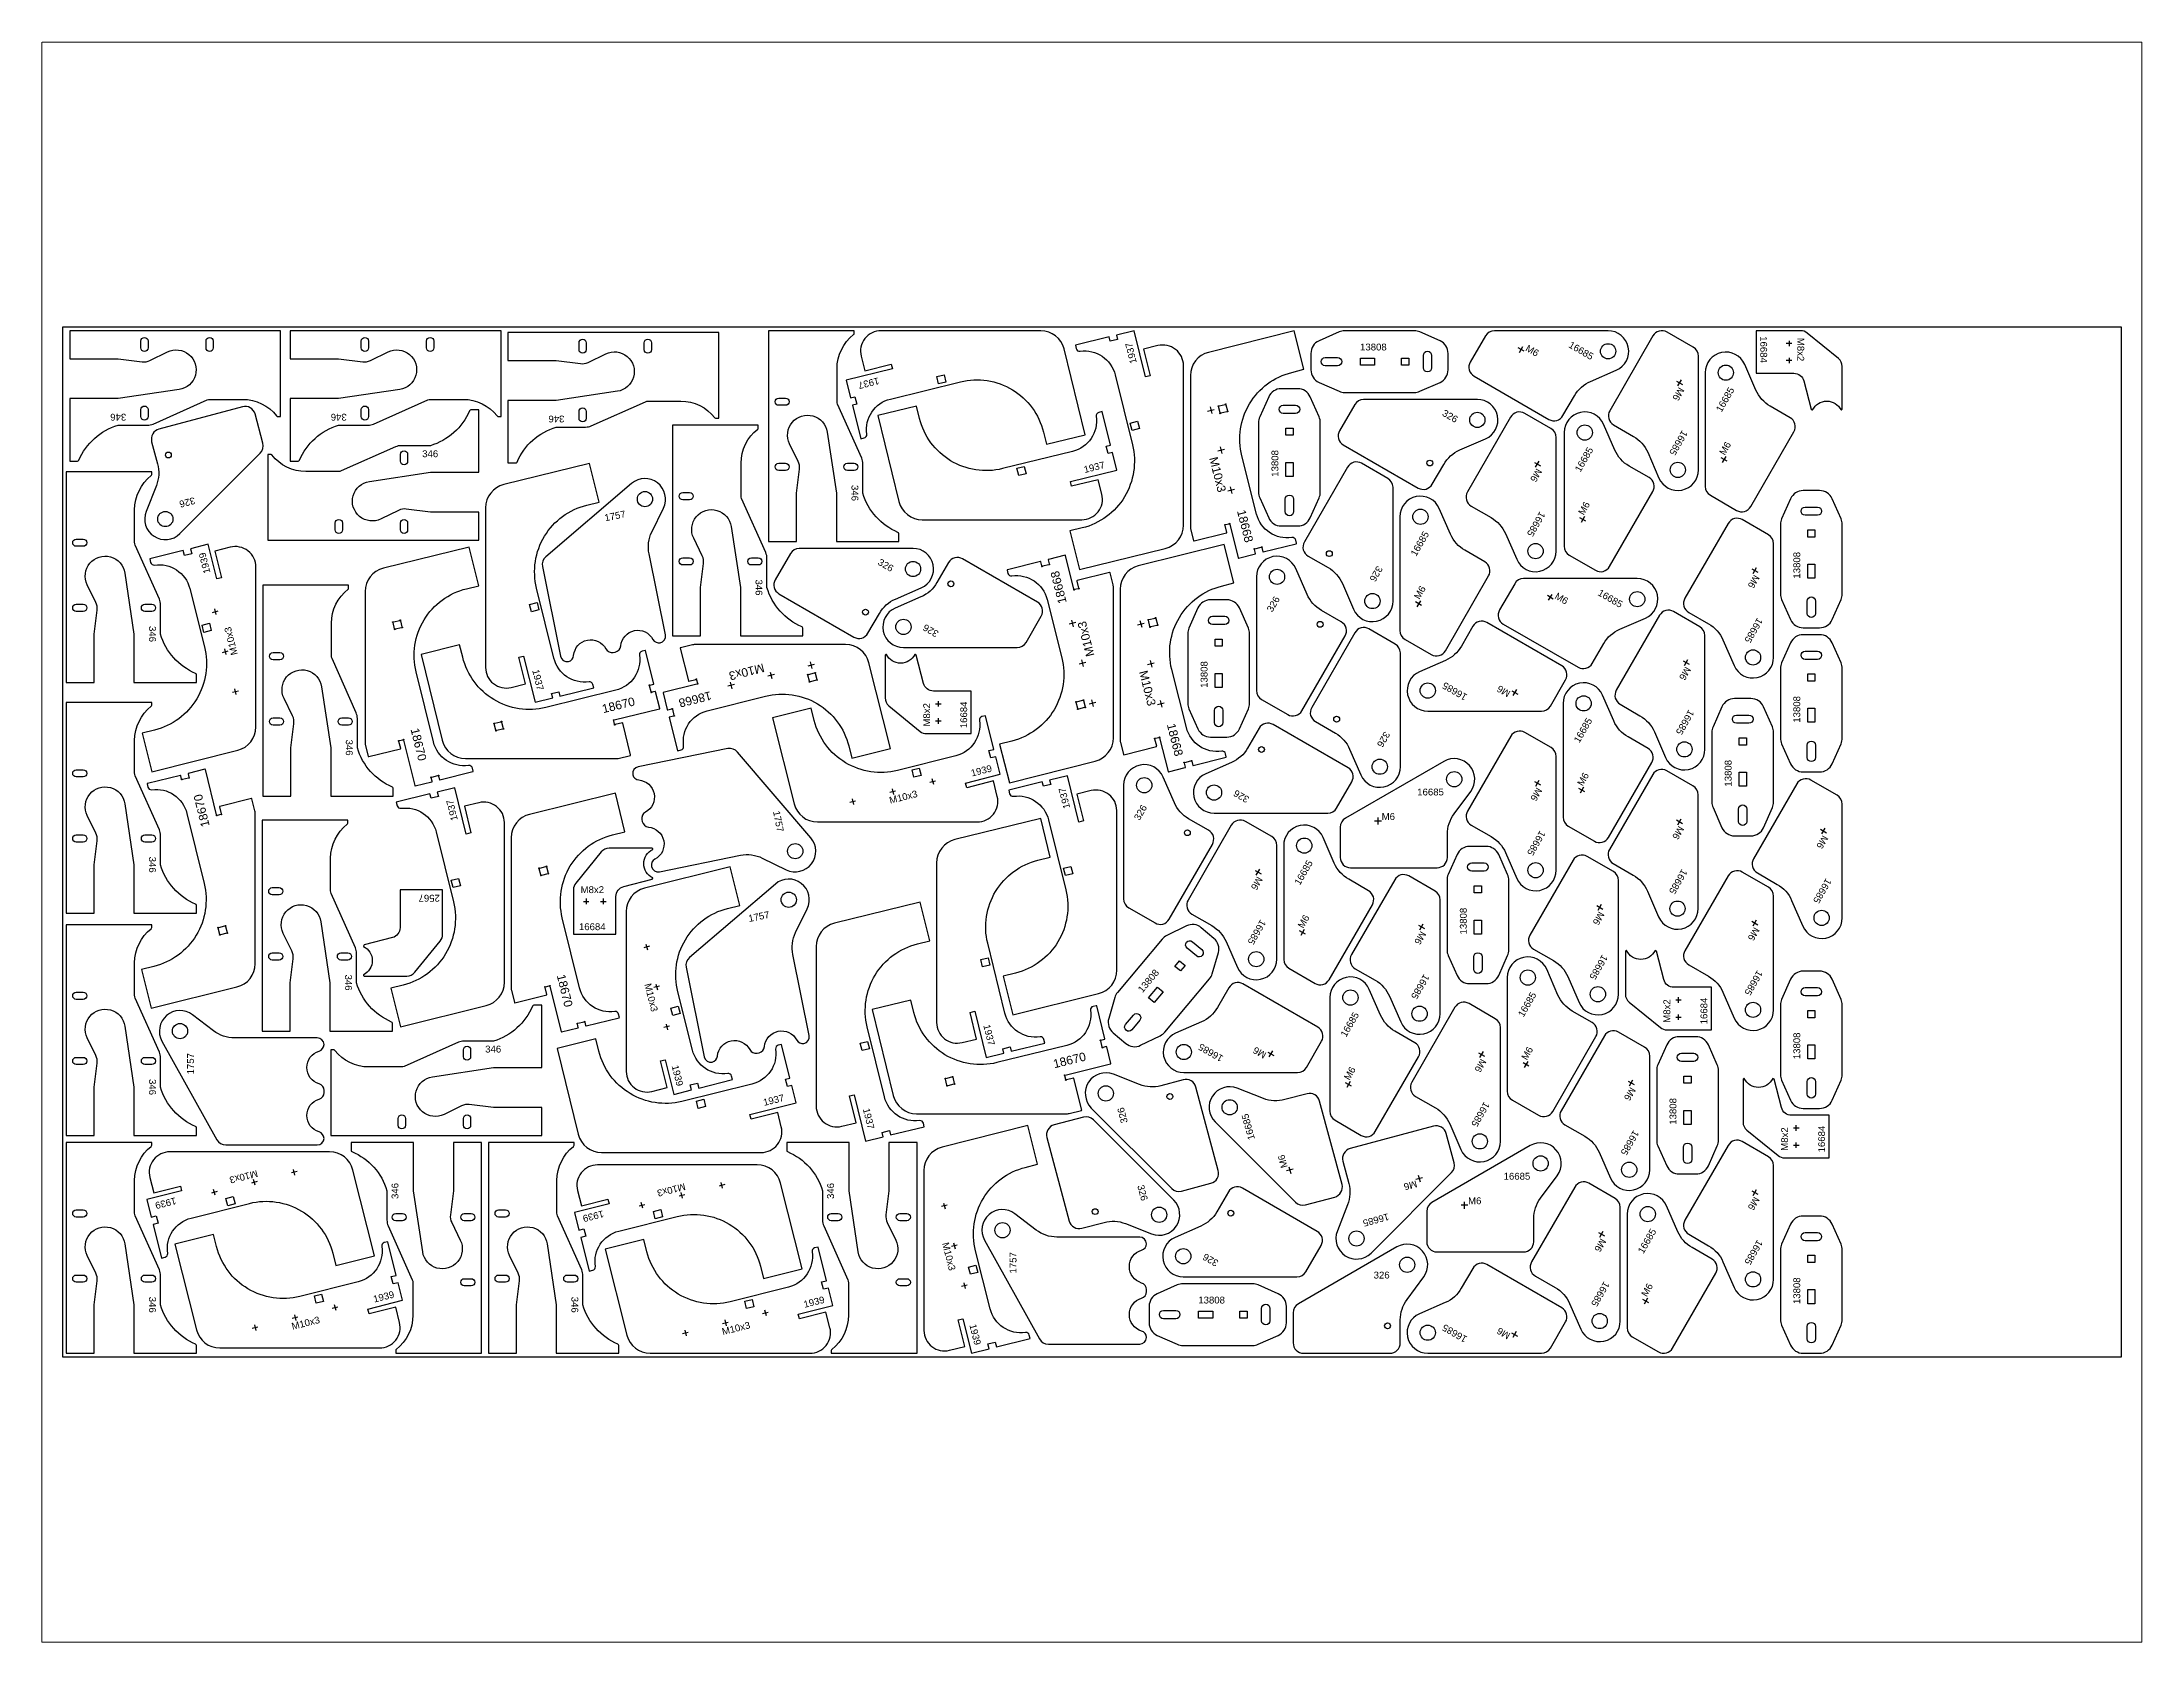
# Paper-space layout 'Layout' of a CAD drawing. Header units: millimetres, sheet in inches. Extents: x 0 to 10.5, y 0 to 8.
# The model-space entities are those that its viewports show. They can reach past a viewport. Long polylines and large blocks are cut down to what shows.
import ezdxf

# ---------------------------------------------------------------- set-up
doc = ezdxf.new("R2010")
doc.units = ezdxf.units.MM
doc.header["$MEASUREMENT"] = 0
doc.layers.add('Gravír', color=2, linetype='Continuous')
doc.layers.add('Sheet', color=18, linetype='Continuous', true_color=0x000000)
doc.styles.add('arial.ttf', font='txt', dxfattribs={"height": 0.2})

psp = doc.layouts.new('Layout')

msp = doc.modelspace()

# ---------------------------------------------------------------- texts
at = {"layer": 'Gravír', "color": 2, "attachment_point": 7, "style": 'arial.ttf'}
for s, insert, char_height, rotation in [('1937', (1565.5, 1448.4), 10, 103.83), ('M6', (2130.6, 1466.4), 10, 330), ('16685', (2193.4, 1471.3), 10, 330), ('16684', (2473.6, 1487), 10, 270), ('M8x2', (2527.6, 1484.6), 10, 270), ('1937', (1188.5, 1427.2), 10, 193.83), ('M6', (2355, 1413.6), 10, 240), ('16685', (2417.3, 1375.3), 10, 60), ('326', (2009.1, 1371.9), 10, 330), ('346', (92.8, 1374.1), 10, 180), ('346', (414.1, 1374.1), 10, 180), ('346', (731.3, 1371.5), 10, 180), ('16685', (2359.9, 1350.9), 10, 240), ('13808', (1771.7, 1282.2), 10, 90), ('16685', (2211.7, 1288), 10, 60), ('M6', (2422.2, 1312.6), 10, 60), ('1937', (1489.4, 1287.4), 10, 13.83), ('M10x3', (1670.5, 1309.3), 12.5, 284.127), ('M6', (2147.6, 1295.2), 10, 240), ('346', (1149.4, 1270.2), 10, 270), ('326', (191.6, 1252.8), 10, 195), ('1757', (790.8, 1217.1), 10, 11.4275), ('18668', (1711, 1232.3), 12.5, 284.127), ('16685', (2152.5, 1232.5), 10, 240), ('M6', (2216.6, 1225.3), 10, 60), ('16685', (1972.4, 1165.3), 10, 60), ('1939', (215.7, 1142.6), 10, 104.127), ('13808', (2532.1, 1133.8), 10, 90), ('326', (1186.8, 1154.7), 10, 330), ('18668', (1463.4, 1099), 12.5, 104.127), ('326', (1915.5, 1153.4), 10, 240), ('M6', (2464.6, 1140.3), 10, 240), ('346', (1009.6, 1132.5), 10, 270), ('326', (1762.7, 1084), 10, 60), ('M6', (1977.3, 1102.6), 10, 60), ('M6', (2173.2, 1105.2), 10, 330), ('16685', (2235.9, 1110.1), 10, 330), ('M10x3', (1503.8, 1022), 12.5, 104.127), ('16685', (2469.5, 1077.6), 10, 240), ('346', (125.9, 1064.7), 10, 270), ('M10x3', (255.4, 1023.7), 10, 104.127), ('326', (1277.6, 1056.5), 10, 150), ('M10x3', (1020.7, 1010.4), 12.5, 194.127), ('13808', (1668.5, 974.6), 10, 90), ('1937', (684.1, 1000.1), 10, 283.8301), ('M10x3', (1568.3, 998), 12.5, 284.127), ('16685', (2047.9, 964.3), 10, 150), ('M6', (2364.6, 1006.4), 10, 240), ('18670', (787.9, 937.5), 12.5, 13.83), ('18668', (943.7, 969.9), 12.5, 194.127), ('M8x2', (1264.2, 918.2), 10, 90), ('16684', (1318.2, 915.8), 10, 90), ('M6', (2110.7, 969.3), 10, 150), ('13808', (2532.1, 923.8), 10, 90), ('18668', (1608.8, 921), 12.5, 284.127), ('16685', (2210.2, 893.4), 10, 60), ('16685', (2369.5, 943.7), 10, 240), ('346', (412.6, 899.2), 10, 270), ('18670', (506.8, 914.2), 12.5, 283.8301), ('326', (1926.2, 912.1), 10, 240), ('1939', (1325, 845.2), 10, 14.127), ('13808', (2432.1, 830.7), 10, 90), ('1937', (1468.4, 799.9), 10, 103.83), ('M6', (2147.8, 830.3), 10, 240), ('M6', (2215.1, 830.6), 10, 60), ('18670', (214.6, 773.6), 12.5, 103.83), ('1937', (576.1, 782.4), 10, 103.83), ('M10x3', (1206, 805.5), 10, 14.127), ('326', (1569.2, 780.3), 10, 60), ('326', (1730.2, 815.1), 10, 150), ('1757', (1035, 794.3), 10, 281.4275), ('16685', (2152.7, 767.6), 10, 240), ('M6', (2354.6, 774.3), 10, 240), ('M6', (2564.6, 760.7), 10, 240), ('346', (125.9, 728.6), 10, 270), ('16685', (1803, 686.1), 10, 60), ('16685', (2359.5, 711.5), 10, 240), ('M6', (1740.6, 700.6), 10, 240), ('16685', (2569.5, 698), 10, 240), ('2567', (549.8, 673.2), 10, 180), ('1757', (1000.4, 633.3), 10, 11.4275), ('M6', (1807.9, 623.3), 10, 60), ('13808', (2046.2, 615.3), 10, 90), ('M6', (2238.6, 649.6), 10, 240), ('16685', (1745.5, 637.9), 10, 240), ('M6', (1978.7, 621.1), 10, 240), ('M6', (2464.6, 626.8), 10, 240), ('16685', (2243.5, 586.8), 10, 240), ('346', (411.5, 556.8), 10, 270), ('18670', (719.8, 555.5), 12.5, 283.8301), ('13808', (1573.7, 529.4), 10, 50), ('16685', (1983.6, 558.4), 10, 240), ('16685', (2469.5, 564), 10, 240), ('M10x3', (847.6, 542.5), 10, 284.127), ('16685', (2128.8, 493.9), 10, 60), ('16684', (2396.8, 484.3), 10, 90), ('16685', (1870.3, 464.7), 10, 60), ('M8x2', (2342.8, 486.6), 10, 90), ('1937', (1341.4, 482.7), 10, 283.8301), ('13808', (2532.1, 433.5), 10, 90), ('1757', (191.6, 411.4), 10, 90), ('18670', (1445.2, 420.1), 12.5, 13.83), ('16685', (1692.4, 437.7), 10, 150), ('M6', (1755.2, 442.6), 10, 150), ('M6', (2066.4, 435.1), 10, 240), ('M6', (2133.7, 431.2), 10, 60), ('346', (125.9, 404.6), 10, 270), ('1939', (887.3, 423.5), 10, 284.127), ('M6', (1875.2, 401.9), 10, 60), ('1937', (1022.3, 365.3), 10, 13.83), ('16685', (2071.4, 372.4), 10, 240), ('M6', (2284.2, 393.7), 10, 240), ('13808', (2351.7, 338), 10, 90), ('1937', (1165.9, 360.7), 10, 283.8301), ('326', (1552.4, 341.7), 10, 105), ('16685', (1737.6, 317.5), 10, 105), ('16685', (2289.1, 331), 10, 240), ('M8x2', (2514.3, 300.1), 10, 90), ('16684', (2568.3, 297.7), 10, 90), ('M6', (1785.4, 276.6), 10, 105), ('M10x3', (283, 272.2), 10, 194.127), ('346', (489.5, 229.8), 10, 90), ('M10x3', (906.2, 253.1), 10, 194.127), ('346', (1124.2, 229.8), 10, 90), ('326', (1565.8, 248.8), 10, 285), ('M6', (1972.1, 257.1), 10, 195), ('1939', (164.1, 232.4), 10, 194.127), ('M6', (2464.6, 234.1), 10, 240), ('1939', (787.2, 213.4), 10, 194.127), ('16685', (1931.3, 209.2), 10, 195), ('16685', (2303.5, 149.1), 10, 60), ('M10x3', (1281.4, 165.2), 10, 284.127), ('M6', (2241.1, 173.3), 10, 240), ('16685', (2469.5, 171.3), 10, 240), ('1757', (1390.1, 121.3), 10, 90), ('326', (1685.4, 139.5), 10, 150), ('1939', (454.1, 78.7), 10, 14.127), ('16685', (2246, 110.6), 10, 240), ('M6', (2308.4, 86.4), 10, 60), ('13808', (2532.1, 76.7), 10, 90), ('346', (125.9, 87.4), 10, 270), ('346', (741.3, 87.4), 10, 270), ('1939', (1081.2, 71), 10, 14.127), ('M10x3', (335.1, 39), 10, 14.127), ('M10x3', (962.2, 31.3), 10, 14.127), ('1939', (1321.1, 46.2), 10, 284.127), ('16685', (2047.8, 28.7), 10, 150), ('M6', (2110.6, 33.6), 10, 150)]:
    msp.add_mtext(s, dxfattribs=dict(at, insert=insert, char_height=char_height, rotation=rotation))
at = {"layer": 'Gravír', "color": 2, "char_height": 10, "attachment_point": 7, "style": 'arial.ttf'}
for s, insert in [('13808', (1890.6, 1466.1)), ('346', (524, 1310.6)), ('16685', (1973.9, 817.7)), ('M6', (1922.1, 782)), ('M8x2', (754.8, 675.4)), ('16684', (752.4, 621.4)), ('346', (615.8, 443.1)), ('16685', (2099.8, 257.8)), ('M6', (2048, 222.1)), ('326', (1910.4, 113.8)), ('13808', (1654.9, 77.4))]:
    msp.add_mtext(s, dxfattribs=dict(at, insert=insert))

# ---------------------------------------------------------------- linework, layer by layer
at = {"color": 7}
for points in [[(317.6, 1495), (10.4, 1495), (10.4, 1454), (80.8, 1454), (116, 1449.7, 0.144993), (127.2, 1451.6), (152.8, 1464.1, -1.165564), (169.8, 1409.3), (80.8, 1396), (10.4, 1396), (10.4, 1305), (21.8, 1305, 0.300796), (23.7, 1306.2, -0.223466), (80.8, 1357.3), (123.7, 1357.3, 0.105104), (131.8, 1359), (210.7, 1394.1, -0.105104), (214.8, 1395), (262.3, 1395, -0.230961), (311.9, 1370.8, 0.230961), (313.5, 1370), (317.6, 1370)], [(124.5, 1480), (124.5, 1470, -1), (114, 1470), (114, 1480, -1)], [(219.5, 1480), (219.5, 1470, -1), (209, 1470), (209, 1480, -1)], [(639, 1495), (331.8, 1495), (331.8, 1454), (402.2, 1454), (437.3, 1449.7, 0.144993), (448.5, 1451.6), (474.2, 1464.1, -1.165564), (491.2, 1409.3), (402.2, 1396), (331.8, 1396), (331.8, 1305), (343.2, 1305, 0.300796), (345, 1306.2, -0.223466), (402.2, 1357.3), (445, 1357.3, 0.105104), (453.2, 1359), (532.1, 1394.1, -0.105104), (536.2, 1395), (583.6, 1395, -0.230961), (633.3, 1370.8, 0.230961), (634.9, 1370), (639, 1370)], [(445.8, 1480), (445.8, 1470, -1), (435.3, 1470), (435.3, 1480, -1)], [(540.8, 1480), (540.8, 1470, -1), (530.3, 1470), (530.3, 1480, -1)], [(956.2, 1492.4), (649, 1492.4), (649, 1451.4), (719.4, 1451.4), (754.5, 1447.1, 0.144993), (765.7, 1448.9), (791.4, 1461.4, -1.165564), (808.4, 1406.7), (719.4, 1393.4), (649, 1393.4), (649, 1302.4), (660.4, 1302.4, 0.300796), (662.2, 1303.6, -0.223466), (719.4, 1354.6), (762.2, 1354.6, 0.105104), (770.4, 1356.4), (849.3, 1391.5, -0.105104), (853.4, 1392.4), (900.8, 1392.4, -0.230961), (950.5, 1368.2, 0.230961), (952.1, 1367.4), (956.2, 1367.4)], [(763, 1477.4), (763, 1467.4, -1), (752.5, 1467.4), (752.5, 1477.4, -1)], [(858, 1477.4), (858, 1467.4, -1), (847.5, 1467.4), (847.5, 1477.4, -1)], [(1028.5, 1495), (1028.5, 1187.8), (1069.5, 1187.8), (1069.5, 1258.2), (1073.8, 1293.3, 0.144993), (1071.9, 1304.5), (1059.4, 1330.2, -1.165564), (1114.2, 1347.2), (1127.5, 1258.2), (1127.5, 1187.8), (1218.5, 1187.8), (1218.5, 1199.2, 0.300796), (1217.3, 1201.1, -0.223466), (1166.2, 1258.2), (1166.2, 1301.1, 0.105104), (1164.5, 1309.2), (1129.4, 1388.1, -0.105104), (1128.5, 1392.2), (1128.5, 1439.7, -0.230961), (1152.7, 1489.3, 0.230961), (1153.5, 1490.9), (1153.5, 1495)], [(1459.3, 1468.4, 0.345157), (1425.3, 1495), (1192.7, 1495, 0.486815), (1163.6, 1457.8), (1168.8, 1436.7), (1207.6, 1446.3), (1209.3, 1439.5), (1141.9, 1422.9), (1148.2, 1397.2), (1154.6, 1398.7), (1157.2, 1388.1), (1150.9, 1386.5), (1163, 1337.5), (1168, 1338.7, 0.385737), (1171.8, 1344.3, -0.385736), (1206.3, 1395.5), (1308.3, 1420.6, -0.414214), (1429.3, 1347.4), (1433.7, 1329.5), (1490, 1343.3)], [(1606.7, 1177.7, 0.345157), (1633.3, 1211.7), (1633.3, 1444.2, 0.486815), (1596.1, 1473.3), (1575, 1468.1), (1584.6, 1429.3), (1577.8, 1427.6), (1561.2, 1495), (1535.5, 1488.7), (1537, 1482.4), (1526.3, 1479.7), (1524.8, 1486), (1475.8, 1474), (1477, 1468.9, 0.385737), (1482.6, 1465.1, -0.385736), (1533.8, 1430.6), (1558.9, 1328.6, -0.414214), (1485.7, 1207.6), (1467.8, 1203.2), (1481.6, 1146.9)], [(1669.8, 1463.5, 0.343708), (1643.3, 1429.6), (1643.3, 1209.1, 0.061719), (1643.6, 1206.6), (1648.1, 1188.9, 0.414214), (1648.7, 1188.6), (1696.2, 1200.5, 0.414214), (1696.5, 1201.1), (1694, 1211.3, 0.267949), (1693.6, 1211.7, -1.303225), (1694.1, 1212.5, 0.267949), (1694.6, 1212.4), (1699.7, 1213.7, 0.267949), (1700.1, 1214, -1.303225), (1700.9, 1213.5, 0.267949), (1700.7, 1213.1), (1713.1, 1164, 0.414214), (1713.7, 1163.6), (1738, 1169.7, 0.414214), (1738.3, 1170.3), (1736.8, 1176.2, 0.267949), (1736.5, 1176.6, -1.303225), (1737, 1177.4, 0.267949), (1737.4, 1177.3), (1746.4, 1179.6, 0.267949), (1746.8, 1179.9, -1.303225), (1747.6, 1179.4, 0.267949), (1747.5, 1178.9), (1749, 1173, 0.414214), (1749.6, 1172.6), (1797.6, 1184.7, 0.414214), (1798, 1185.3), (1796.8, 1189.9, 0.385736), (1791.2, 1193.6, -0.385736), (1739.8, 1227.9), (1718.4, 1312.9, -0.414214), (1791, 1434.2), (1808.9, 1438.8), (1794.8, 1495)], [(1818.9, 1438, 0.296392), (1830.8, 1419.7), (1860.1, 1406.7, 0.104939), (1868.2, 1405), (1969.7, 1405, 0.104939), (1977.8, 1406.7), (2007.1, 1419.7, 0.296392), (2018.9, 1438), (2018.9, 1462, 0.296392), (2007.1, 1480.3), (1977.8, 1493.3, 0.104939), (1969.7, 1495), (1868.2, 1495, 0.104939), (1860.1, 1493.3), (1830.8, 1480.3, 0.296392), (1818.9, 1462)], [(2051.2, 1449.3, 0.414214), (2056.7, 1428.8), (2165.8, 1365.8, 0.414214), (2186.3, 1371.3), (2203.1, 1400.3, -0.160487), (2226.4, 1421.2), (2264, 1437.5, 0.813185), (2252, 1495), (2086.3, 1495, 0.267949), (2073.3, 1487.5)], [(2337.9, 1493, 0.414214), (2317.4, 1487.5), (2254.4, 1378.4, 0.414214), (2259.9, 1357.9), (2288.9, 1341.1, -0.160487), (2309.7, 1317.8), (2326.1, 1280.3, 0.813185), (2383.6, 1292.2), (2383.6, 1457.9, 0.267949), (2376.1, 1470.9)], [(2467.7, 1495), (2467.7, 1433), (2522.7, 1433, -0.341581), (2537.2, 1421.8), (2547.9, 1380.5), (2549.6, 1379.5), (2550, 1379.5, -0.627646), (2591.4, 1379.5), (2592.2, 1379.5), (2593.2, 1380.5), (2593.2, 1442.9, 0.225391), (2587.7, 1454.5), (2542.2, 1491.6, 0.1727), (2532.7, 1495)], [(1839.9, 1444, -1), (1839.9, 1456), (1857.9, 1456, -1), (1857.9, 1444)], [(1982.9, 1441), (1982.9, 1459, -1), (1994.9, 1459), (1994.9, 1441, -1)], [(2439.3, 1233.2, 0.414214), (2459.8, 1238.7), (2522.8, 1347.8, 0.414214), (2517.3, 1368.3), (2488.3, 1385, -0.160487), (2467.4, 1408.4), (2451.1, 1445.9, 0.813185), (2393.6, 1433.9), (2393.6, 1268.2, 0.267949), (2401.1, 1255.2)], [(1799.7, 1210.5, 0.296392), (1818, 1222.3), (1831, 1251.6, 0.104939), (1832.7, 1259.7), (1832.7, 1361.2, 0.104939), (1831, 1369.3), (1818, 1398.6, 0.296392), (1799.7, 1410.5), (1775.7, 1410.5, 0.296392), (1757.5, 1398.6), (1744.5, 1369.3, 0.104939), (1742.7, 1361.2), (1742.7, 1259.7, 0.104939), (1744.5, 1251.6), (1757.5, 1222.3, 0.296392), (1775.7, 1210.5)], [(124.5, 1380), (124.5, 1370, -1), (114, 1370), (114, 1380, -1)], [(280.5, 1373.7, 0.414214), (262.1, 1384.3), (140.4, 1351.7, 0.414214), (129.8, 1333.3), (138.5, 1300.9, -0.160487), (136.7, 1269.7), (121.7, 1231.6, 0.813185), (170.9, 1199.4), (288, 1316.5, 0.267949), (291.9, 1331)], [(299.1, 1189.8), (606.3, 1189.8), (606.3, 1230.8), (535.9, 1230.8), (500.8, 1235.1, 0.144993), (489.6, 1233.2), (464, 1220.7, -1.165564), (447, 1275.4), (535.9, 1288.8), (606.3, 1288.8), (606.3, 1379.8), (594.9, 1379.8, 0.300796), (593.1, 1378.5, -0.223466), (535.9, 1327.5), (493.1, 1327.5, 0.105104), (485, 1325.8), (406, 1290.6, -0.105104), (401.9, 1289.8), (354.5, 1289.8, -0.230961), (304.8, 1314, 0.230961), (303.2, 1314.8), (299.1, 1314.8)], [(445.8, 1380), (445.8, 1370, -1), (435.3, 1370), (435.3, 1380, -1)], [(763, 1377.4), (763, 1367.4, -1), (752.5, 1367.4), (752.5, 1377.4, -1)], [(1043.5, 1396.8), (1053.5, 1396.8, -1), (1053.5, 1386.3), (1043.5, 1386.3, -1)], [(1218.7, 1246.2, 0.345157), (1252.7, 1219.6), (1485.2, 1219.6, 0.486815), (1514.4, 1256.8), (1509.2, 1277.9), (1470.3, 1268.3), (1468.6, 1275.1), (1536, 1291.7), (1529.7, 1317.4), (1523.4, 1315.9), (1520.8, 1326.6), (1527.1, 1328.1), (1515, 1377.1), (1509.9, 1375.9, 0.385737), (1506.2, 1370.3, -0.385736), (1471.6, 1319.1), (1369.7, 1294, -0.414214), (1248.7, 1367.2), (1244.2, 1385.1), (1187.9, 1371.3)], [(1684.6, 1385.5, 0.267949), (1685.1, 1385.4), (1694.1, 1387.7, 0.267949), (1694.4, 1388, -1.303225), (1695.2, 1387.5, 0.267949), (1695.1, 1387), (1697.4, 1378.1, 0.267949), (1697.7, 1377.7, -1.303225), (1697.2, 1376.9, 0.267949), (1696.7, 1377), (1687.8, 1374.7, 0.267949), (1687.4, 1374.4, -1.303225), (1686.6, 1374.9, 0.267949), (1686.7, 1375.4), (1684.4, 1384.4, 0.267949), (1684.1, 1384.7, -1.303225)], [(1796.7, 1374.5), (1778.7, 1374.5, -1), (1778.7, 1386.5), (1796.7, 1386.5, -1)], [(1860.7, 1349.3, 0.414214), (1866.2, 1328.8), (1975.3, 1265.8, 0.414214), (1995.8, 1271.3), (2012.6, 1300.3, -0.160487), (2035.9, 1321.2), (2073.4, 1337.5, 0.813185), (2061.5, 1395), (1895.8, 1395, 0.267949), (1882.8, 1387.5)], [(888.7, 1357.4), (888.7, 1050.2), (929.7, 1050.2), (929.7, 1120.6), (934, 1155.7, 0.144993), (932.1, 1166.9), (919.6, 1192.6, -1.165564), (974.4, 1209.6), (987.7, 1120.6), (987.7, 1050.2), (1078.7, 1050.2), (1078.7, 1061.6, 0.300796), (1077.5, 1063.4, -0.223466), (1026.4, 1120.6), (1026.4, 1163.4, 0.105104), (1024.7, 1171.6), (989.5, 1250.5, -0.105104), (988.7, 1254.6), (988.7, 1302, -0.230961), (1012.9, 1351.7, 0.230961), (1013.7, 1353.3), (1013.7, 1357.4)], [(2130.5, 1374.6, 0.414214), (2110, 1369.1), (2047, 1260, 0.414214), (2052.5, 1239.5), (2081.6, 1222.7, -0.160487), (2102.4, 1199.4), (2118.8, 1161.9, 0.813185), (2176.3, 1173.9), (2176.3, 1339.6, 0.267949), (2168.8, 1352.5)], [(2233.7, 1145.9, 0.414214), (2254.2, 1151.3), (2317.2, 1260.5, 0.414214), (2311.7, 1281), (2282.7, 1297.7, -0.160487), (2261.8, 1321.1), (2245.5, 1358.6, 0.813185), (2188, 1346.6), (2188, 1180.9, 0.267949), (2195.5, 1167.9)], [(492.3, 1304.8), (492.3, 1314.8, -1), (502.8, 1314.8), (502.8, 1304.8, -1)], [(5, 1289.6), (5, 982.4), (46, 982.4), (46, 1052.8), (50.3, 1087.9, 0.144993), (48.4, 1099.1), (35.9, 1124.8, -1.165564), (90.7, 1141.8), (104, 1052.8), (104, 982.4), (195, 982.4), (195, 993.8, 0.300796), (193.8, 995.6, -0.223466), (142.7, 1052.8), (142.7, 1095.6, 0.105104), (141, 1103.8), (105.9, 1182.7, -0.105104), (105, 1186.8), (105, 1234.2, -0.230961), (129.2, 1283.9, 0.230961), (130, 1285.5), (130, 1289.6)], [(643, 1270.9, 0.345157), (616.3, 1236.9), (616.3, 1004.4, 0.486815), (653.5, 975.2), (674.6, 980.4), (665, 1019.3), (671.8, 1020.9), (688.4, 953.6), (714.2, 959.9), (712.6, 966.2), (723.3, 968.8), (724.8, 962.5), (773.9, 974.6), (772.6, 979.7, 0.385737), (767.1, 983.4, -0.385736), (715.8, 1018), (690.7, 1119.9, -0.414214), (763.9, 1240.9), (781.9, 1245.4), (768, 1301.7)], [(1043.5, 1301.8), (1053.5, 1301.8, -1), (1053.5, 1291.3), (1043.5, 1291.3, -1)], [(1143.5, 1301.8), (1153.5, 1301.8, -1), (1153.5, 1291.3), (1143.5, 1291.3, -1)], [(1892.9, 1301.8, 0.414214), (1872.4, 1296.3), (1809.4, 1187.2, 0.414214), (1814.9, 1166.7), (1843.9, 1150, -0.160487), (1864.8, 1126.6), (1881.1, 1089.1, 0.813185), (1938.6, 1101.1), (1938.6, 1266.8, 0.267949), (1931.1, 1279.7)], [(725.5, 1020.9, 0.406312), (737, 1013, 0.324188), (744.7, 1021.9, -0.745356), (791.7, 1031.4, 0.331679), (802.5, 1026.3), (805.3, 1026.8, 0.331679), (813.3, 1035.7, -0.745356), (860.3, 1045.2, 0.324188), (870.8, 1040.1, 0.406312), (878.4, 1051.8), (854.5, 1169.9, -0.164575), (858.5, 1201.7), (875.5, 1236.6, 0.813185), (829.1, 1272.5), (704.1, 1165.7, 0.272222), (699.1, 1151.3)], [(903.7, 1259.2), (913.7, 1259.2, -1), (913.7, 1248.7), (903.7, 1248.7, -1)], [(1793.7, 1231.5, -1), (1781.7, 1231.5), (1781.7, 1249.5, -1), (1793.7, 1249.5)], [(2560.2, 1062.1, 0.296392), (2578.5, 1074), (2591.5, 1103.2, 0.104939), (2593.2, 1111.4), (2593.2, 1212.9, 0.104939), (2591.5, 1221), (2578.5, 1250.2, 0.296392), (2560.2, 1262.1), (2536.2, 1262.1, 0.296392), (2517.9, 1250.2), (2504.9, 1221, 0.104939), (2503.2, 1212.9), (2503.2, 1111.4, 0.104939), (2504.9, 1103.2), (2517.9, 1074, 0.296392), (2536.2, 1062.1)], [(1994.4, 1023.1, 0.414214), (2014.9, 1028.6), (2077.9, 1137.8, 0.414214), (2072.4, 1158.2), (2043.3, 1175, -0.160487), (2022.5, 1198.4), (2006.1, 1235.9, 0.813185), (1948.6, 1223.9), (1948.6, 1058.2, 0.267949), (1956.1, 1045.2)], [(2557.2, 1226.1), (2539.2, 1226.1, -1), (2539.2, 1238.1), (2557.2, 1238.1, -1)], [(397.3, 1204.8), (397.3, 1214.8, -1), (407.8, 1214.8), (407.8, 1204.8, -1)], [(492.3, 1204.8), (492.3, 1214.8, -1), (502.8, 1214.8), (502.8, 1204.8, -1)], [(2447.5, 1219.7, 0.414214), (2427, 1214.3), (2364, 1105.1, 0.414214), (2369.5, 1084.6), (2398.5, 1067.9, -0.160487), (2419.4, 1044.5), (2435.7, 1007, 0.813185), (2493.2, 1019), (2493.2, 1184.7, 0.267949), (2485.7, 1197.7)], [(20, 1191.4), (30, 1191.4, -1), (30, 1180.9), (20, 1180.9, -1)], [(255.3, 883.7, 0.343708), (281.7, 917.6), (281.7, 1150.5, 0.488419), (244.4, 1179.6), (222, 1173.9), (231.8, 1135.1), (225, 1133.4), (212.3, 1183.9), (186.6, 1177.4), (188.4, 1170.1), (177.7, 1167.4), (175.9, 1174.7), (126.9, 1162.4), (128.2, 1157.3, 0.385737), (133.8, 1153.6, -0.385736), (185.2, 1119.3), (206.6, 1034.3, -0.414214), (134, 913), (116.1, 908.4), (130.2, 852.2)], [(467.4, 1149, 0.345157), (440.8, 1115), (440.8, 894.9, 0.060418), (441.1, 892.5), (445.5, 874.8, 0.414214), (446.1, 874.4), (492.4, 885.8, 0.414214), (492.7, 886.4), (490.2, 896.6, 0.267949), (489.9, 897, -1.303225), (490.4, 897.8, 0.267949), (490.8, 897.7), (495.9, 898.9, 0.267949), (496.3, 899.3, -1.303225), (497.1, 898.8, 0.267949), (497, 898.3), (513.3, 832.2, 0.414214), (513.9, 831.9), (538.1, 837.8, 0.414214), (538.5, 838.5), (537.3, 843.4, 0.267949), (536.9, 843.8, -1.303225), (537.4, 844.6, 0.267949), (537.9, 844.5), (546.9, 846.7, 0.267949), (547.3, 847, -1.303225), (548.1, 846.5, 0.267949), (548, 846.1), (549.2, 841.1, 0.414214), (549.8, 840.7), (597.9, 852.5, 0.414214), (598.2, 853.2), (597.1, 857.8, 0.385736), (591.5, 861.5, -0.385736), (540.3, 896), (515.2, 998, -0.414214), (588.4, 1119), (606.3, 1123.4), (592.5, 1179.8)], [(903.7, 1164.2), (913.7, 1164.2, -1), (913.7, 1153.7), (903.7, 1153.7, -1)], [(1003.7, 1164.2), (1013.7, 1164.2, -1), (1013.7, 1153.7), (1003.7, 1153.7, -1)], [(1038.4, 1132.1, 0.414214), (1043.9, 1111.6), (1153, 1048.6, 0.414214), (1173.5, 1054.1), (1190.3, 1083.1, -0.160487), (1213.6, 1104), (1251.2, 1120.3, 0.813185), (1239.2, 1177.8), (1073.5, 1177.8, 0.267949), (1060.5, 1170.3)], [(1426, 1079.1, 0.414214), (1420.5, 1099.6), (1311.4, 1162.6, 0.414214), (1290.9, 1157.1), (1274.1, 1128, -0.160487), (1250.8, 1107.2), (1213.3, 1090.9, 0.813185), (1225.2, 1033.4), (1390.9, 1033.4, 0.267949), (1403.9, 1040.9)], [(1504.6, 867.8, 0.343708), (1531.1, 901.8), (1531.1, 1122.3, 0.061719), (1530.8, 1124.7), (1526.3, 1142.4, 0.414214), (1525.7, 1142.8), (1478.2, 1130.8, 0.414214), (1477.8, 1130.2), (1480.4, 1120, 0.267949), (1480.8, 1119.7, -1.303225), (1480.3, 1118.8, 0.267949), (1479.8, 1119), (1474.7, 1117.7, 0.267949), (1474.3, 1117.3, -1.303225), (1473.5, 1117.8, 0.267949), (1473.6, 1118.3), (1461.3, 1167.4, 0.414214), (1460.7, 1167.8), (1436.4, 1161.7, 0.414214), (1436, 1161.1), (1437.5, 1155.1, 0.267949), (1437.9, 1154.8, -1.303225), (1437.4, 1153.9, 0.267949), (1436.9, 1154.1), (1427.9, 1151.8, 0.267949), (1427.6, 1151.4, -1.303225), (1426.7, 1151.9, 0.267949), (1426.9, 1152.4), (1425.4, 1158.4, 0.414214), (1424.8, 1158.7), (1376.8, 1146.7, 0.414214), (1376.4, 1146), (1377.6, 1141.4, 0.385736), (1383.2, 1137.7, -0.385736), (1434.6, 1103.5), (1455.9, 1018.5, -0.414214), (1383.4, 897.1), (1365.4, 892.6), (1379.6, 836.4)], [(1567.5, 1152.2, 0.343708), (1541.1, 1118.3), (1541.1, 897.8, 0.061719), (1541.4, 895.3), (1545.8, 877.6, 0.414214), (1546.4, 877.2), (1593.9, 889.2, 0.414214), (1594.3, 889.8), (1591.7, 900, 0.267949), (1591.4, 900.4, -1.303225), (1591.9, 901.2, 0.267949), (1592.4, 901.1), (1597.5, 902.4, 0.267949), (1597.8, 902.7, -1.303225), (1598.7, 902.2, 0.267949), (1598.5, 901.7), (1610.9, 852.6, 0.414214), (1611.5, 852.3), (1635.7, 858.4, 0.414214), (1636.1, 859), (1634.6, 864.9, 0.267949), (1634.3, 865.3, -1.303225), (1634.7, 866.1, 0.267949), (1635.2, 866), (1644.2, 868.2, 0.267949), (1644.6, 868.6, -1.303225), (1645.4, 868.1, 0.267949), (1645.3, 867.6), (1646.8, 861.7, 0.414214), (1647.4, 861.3), (1695.4, 873.4, 0.414214), (1695.7, 874), (1694.6, 878.6, 0.385736), (1689, 882.3, -0.385736), (1637.6, 916.6), (1616.2, 1001.5, -0.414214), (1688.8, 1122.9), (1706.7, 1127.4), (1692.6, 1183.7)], [(1785.3, 935.6, 0.414214), (1805.8, 941.1), (1868.8, 1050.2, 0.414214), (1863.3, 1070.7), (1834.3, 1087.5, -0.160487), (1813.4, 1110.8), (1797.1, 1148.4, 0.813185), (1739.6, 1136.4), (1739.6, 970.7, 0.267949), (1747.1, 957.7)], [(2093.8, 1088.1, 0.414214), (2099.3, 1067.6), (2208.4, 1004.6, 0.414214), (2228.9, 1010.1), (2245.6, 1039.2, -0.160487), (2269, 1060), (2306.5, 1076.3, 0.813185), (2294.5, 1133.8), (2128.8, 1133.8, 0.267949), (2115.9, 1126.3)], [(291.7, 1124), (291.7, 816.8), (332.7, 816.8), (332.7, 887.2), (337, 922.4, 0.144993), (335.2, 933.6), (322.7, 959.2, -1.165564), (377.4, 976.2), (390.7, 887.2), (390.7, 816.8), (481.7, 816.8), (481.7, 828.2, 0.300796), (480.5, 830.1, -0.223466), (429.5, 887.2), (429.5, 930.1, 0.105104), (427.7, 938.2), (392.6, 1017.2, -0.105104), (391.7, 1021.2), (391.7, 1068.7, -0.230961), (416, 1118.4, 0.230961), (416.7, 1119.9), (416.7, 1124)], [(1696.6, 902.9, 0.296392), (1714.8, 914.8), (1727.8, 944, 0.104939), (1729.6, 952.2), (1729.6, 1053.7, 0.104939), (1727.8, 1061.8), (1714.8, 1091.1, 0.296392), (1696.6, 1102.9), (1672.6, 1102.9, 0.296392), (1654.3, 1091.1), (1641.3, 1061.8, 0.104939), (1639.6, 1053.7), (1639.6, 952.2, 0.104939), (1641.3, 944), (1654.3, 914.8, 0.296392), (1672.6, 902.9)], [(2554.2, 1083.1, -1), (2542.2, 1083.1), (2542.2, 1101.1, -1), (2554.2, 1101.1)], [(20, 1096.4), (30, 1096.4, -1), (30, 1085.9), (20, 1085.9, -1)], [(120, 1096.4), (130, 1096.4, -1), (130, 1085.9), (120, 1085.9, -1)], [(481.7, 1070.9, 0.267949), (482.2, 1070.7), (491.2, 1072.9, 0.267949), (491.6, 1073.3, -1.303225), (492.4, 1072.8, 0.267949), (492.3, 1072.3), (494.5, 1063.3, 0.267949), (494.8, 1063, -1.303225), (494.3, 1062.1, 0.267949), (493.8, 1062.3), (484.8, 1060, 0.267949), (484.5, 1059.7, -1.303225), (483.7, 1060.2, 0.267949), (483.8, 1060.7), (481.6, 1069.7, 0.267949), (481.2, 1070, -1.303225)], [(1582.4, 1074.2, 0.267949), (1582.9, 1074.1), (1591.8, 1076.3, 0.267949), (1592.2, 1076.7, -1.303225), (1593, 1076.2, 0.267949), (1592.9, 1075.7), (1595.2, 1066.7, 0.267949), (1595.5, 1066.4, -1.303225), (1595, 1065.5, 0.267949), (1594.5, 1065.7), (1585.5, 1063.4, 0.267949), (1585.2, 1063.1, -1.303225), (1584.3, 1063.6, 0.267949), (1584.5, 1064), (1582.2, 1073, 0.267949), (1581.9, 1073.4, -1.303225)], [(1693.6, 1066.9), (1675.6, 1066.9, -1), (1675.6, 1078.9), (1693.6, 1078.9, -1)], [(2190.1, 986.3, 0.414214), (2184.6, 1006.8), (2075.5, 1069.8, 0.414214), (2055, 1064.3), (2038.2, 1035.3, -0.160487), (2014.9, 1014.5), (1977.3, 998.1, 0.813185), (1989.3, 940.6), (2155, 940.6, 0.267949), (2168, 948.1)], [(2347.5, 1085.8, 0.414214), (2327, 1080.3), (2264, 971.2, 0.414214), (2269.5, 950.7), (2298.5, 933.9, -0.160487), (2319.4, 910.6), (2335.7, 873.1, 0.813185), (2393.2, 885), (2393.2, 1050.7, 0.267949), (2385.7, 1063.7)], [(1903.6, 1060.5, 0.414214), (1883.1, 1055), (1820.1, 945.9, 0.414214), (1825.6, 925.4), (1854.6, 908.6, -0.160487), (1875.4, 885.3), (1891.8, 847.7, 0.813185), (1949.3, 859.7), (1949.3, 1025.4, 0.267949), (1941.8, 1038.4)], [(2560.2, 852.1, 0.296392), (2578.5, 864), (2591.5, 893.2, 0.104939), (2593.2, 901.4), (2593.2, 1002.9, 0.104939), (2591.5, 1011), (2578.5, 1040.2, 0.296392), (2560.2, 1052.1), (2536.2, 1052.1, 0.296392), (2517.9, 1040.2), (2504.9, 1011, 0.104939), (2503.2, 1002.9), (2503.2, 901.4, 0.104939), (2504.9, 893.2), (2517.9, 864, 0.296392), (2536.2, 852.1)], [(306.7, 1025.9), (316.7, 1025.9, -1), (316.7, 1015.4), (306.7, 1015.4, -1)], [(553.1, 898.2, 0.345157), (587.1, 871.6), (807.2, 871.6, 0.060418), (809.6, 871.9), (827.3, 876.2, 0.414214), (827.7, 876.8), (816.3, 923.1, 0.414214), (815.7, 923.5), (805.4, 921, 0.267949), (805.1, 920.6, -1.303225), (804.3, 921.1, 0.267949), (804.4, 921.6), (803.1, 926.7, 0.267949), (802.8, 927.1, -1.303225), (803.3, 927.9, 0.267949), (803.8, 927.8), (869.8, 944, 0.414214), (870.2, 944.6), (864.2, 968.9, 0.414214), (863.6, 969.3), (858.6, 968.1, 0.267949), (858.3, 967.7, -1.303225), (857.5, 968.2, 0.267949), (857.6, 968.7), (855.4, 977.7, 0.267949), (855, 978, -1.303225), (855.5, 978.9, 0.267949), (856, 978.7), (861, 980, 0.414214), (861.4, 980.6), (849.5, 1028.6, 0.414214), (848.9, 1029), (844.3, 1027.9, 0.385736), (840.6, 1022.3, -0.385736), (806, 971.1), (704.1, 946, -0.414214), (583.1, 1019.2), (578.6, 1037.1), (522.3, 1023.3)], [(1174.9, 1011.2, 0.343708), (1141, 1037.6), (920.4, 1037.6, 0.061719), (918, 1037.3), (900.3, 1032.9, 0.414214), (899.9, 1032.3), (911.9, 984.7, 0.414214), (912.5, 984.4), (922.7, 987, 0.267949), (923.1, 987.3, -1.303225), (923.9, 986.8, 0.267949), (923.8, 986.3), (925, 981.2, 0.267949), (925.4, 980.9, -1.303225), (924.9, 980, 0.267949), (924.4, 980.2), (875.3, 967.8, 0.414214), (875, 967.2), (881.1, 943, 0.414214), (881.7, 942.6), (887.6, 944.1, 0.267949), (888, 944.4, -1.303225), (888.8, 943.9, 0.267949), (888.7, 943.5), (890.9, 934.5, 0.267949), (891.3, 934.1, -1.303225), (890.8, 933.3, 0.267949), (890.3, 933.4), (884.3, 931.9, 0.414214), (884, 931.3), (896.1, 883.3, 0.414214), (896.7, 883), (901.3, 884.1, 0.385736), (905, 889.7, -0.385736), (939.3, 941.1), (1024.2, 962.5, -0.414214), (1145.6, 889.9), (1150.1, 872), (1206.4, 886.1)], [(1324.1, 907.9), (1324.1, 969.9), (1269.1, 969.9, -0.341581), (1254.6, 981.1), (1243.8, 1022.4), (1242.2, 1023.4), (1241.8, 1023.4, -0.627646), (1200.4, 1023.4), (1199.6, 1023.4), (1198.6, 1022.4), (1198.6, 960, 0.225391), (1204.1, 948.3), (1249.6, 911.2, 0.1727), (1259.1, 907.9)], [(2557.2, 1016.1), (2539.2, 1016.1, -1), (2539.2, 1028.1), (2557.2, 1028.1, -1)], [(1096.9, 996.3, 0.267949), (1096.8, 995.8), (1099, 986.9, 0.267949), (1099.4, 986.5, -1.303225), (1098.9, 985.7, 0.267949), (1098.4, 985.8), (1089.4, 983.5, 0.267949), (1089.1, 983.2, -1.303225), (1088.2, 983.7, 0.267949), (1088.4, 984.2), (1086.1, 993.2, 0.267949), (1085.8, 993.5, -1.303225), (1086.3, 994.3, 0.267949), (1086.7, 994.2), (1095.7, 996.5, 0.267949), (1096.1, 996.8, -1.303225)], [(2232.2, 751.2, 0.414214), (2252.6, 756.7), (2315.6, 865.8, 0.414214), (2310.2, 886.3), (2281.1, 903.1, -0.160487), (2260.3, 926.4), (2243.9, 964, 0.813185), (2186.4, 952), (2186.4, 786.3, 0.267949), (2193.9, 773.3)], [(5, 953.4), (5, 646.2), (46, 646.2), (46, 716.6), (50.3, 751.7, 0.144993), (48.4, 763), (35.9, 788.6, -1.165564), (90.7, 805.6), (104, 716.6), (104, 646.2), (195, 646.2), (195, 657.6, 0.300796), (193.8, 659.5, -0.223466), (142.7, 716.6), (142.7, 759.5, 0.105104), (141, 767.6), (105.9, 846.5, -0.105104), (105, 850.6), (105, 898.1, -0.230961), (129.2, 947.7, 0.230961), (130, 949.3), (130, 953.4)], [(1489.8, 945.8, 0.267949), (1489.3, 945.9), (1480.3, 943.7, 0.267949), (1479.9, 943.3, -1.303225), (1479.1, 943.8, 0.267949), (1479.3, 944.3), (1477, 953.3, 0.267949), (1476.6, 953.7, -1.303225), (1477.1, 954.5, 0.267949), (1477.6, 954.4), (1486.6, 956.6, 0.267949), (1487, 957, -1.303225), (1487.8, 956.5, 0.267949), (1487.7, 956), (1489.9, 947, 0.267949), (1490.3, 946.6, -1.303225)], [(2460.2, 759, 0.296392), (2478.5, 770.8), (2491.5, 800.1, 0.104939), (2493.2, 808.2), (2493.2, 909.7, 0.104939), (2491.5, 917.8), (2478.5, 947.1, 0.296392), (2460.2, 959), (2436.2, 959, 0.296392), (2417.9, 947.1), (2404.9, 917.8, 0.104939), (2403.2, 909.7), (2403.2, 808.2, 0.104939), (2404.9, 800.1), (2417.9, 770.8, 0.296392), (2436.2, 759)], [(306.7, 930.9), (316.7, 930.9, -1), (316.7, 920.4), (306.7, 920.4, -1)], [(406.7, 930.9), (416.7, 930.9, -1), (416.7, 920.4), (406.7, 920.4, -1)], [(631.2, 912.5, 0.267949), (631.3, 913), (629.1, 922, 0.267949), (628.8, 922.3, -1.303225), (629.3, 923.2, 0.267949), (629.8, 923), (638.8, 925.3, 0.267949), (639.1, 925.6, -1.303225), (639.9, 925.1, 0.267949), (639.8, 924.6), (642, 915.6, 0.267949), (642.4, 915.3, -1.303225), (641.9, 914.4, 0.267949), (641.4, 914.6), (632.4, 912.4, 0.267949), (632, 912, -1.303225)], [(1066, 805.6, 0.343708), (1099.9, 779.2), (1332.8, 779.2, 0.488419), (1361.9, 816.5), (1356.3, 838.9), (1317.5, 829.1), (1315.8, 835.9), (1366.2, 848.6), (1359.7, 874.3), (1352.4, 872.5), (1349.8, 883.2), (1357, 885), (1344.7, 934), (1339.6, 932.7, 0.385737), (1335.9, 927.1, -0.385736), (1301.6, 875.7), (1216.7, 854.3, -0.414214), (1095.3, 926.9), (1090.8, 944.8), (1034.5, 930.7)], [(1878.6, 837.7, 0.414214), (1873.1, 858.2), (1764, 921.2, 0.414214), (1743.5, 915.7), (1726.7, 886.7, -0.160487), (1703.4, 865.9), (1665.8, 849.5, 0.813185), (1677.8, 792), (1843.5, 792, 0.267949), (1856.5, 799.5)], [(1690.6, 923.9, -1), (1678.6, 923.9), (1678.6, 941.9, -1), (1690.6, 941.9)], [(2457.2, 923), (2439.2, 923, -1), (2439.2, 935), (2457.2, 935, -1)], [(2130.7, 909.7, 0.414214), (2110.2, 904.2), (2047.2, 795.1, 0.414214), (2052.7, 774.6), (2081.7, 757.8, -0.160487), (2102.6, 734.5), (2118.9, 697, 0.813185), (2176.4, 708.9), (2176.4, 874.6, 0.267949), (2168.9, 887.6)], [(2554.2, 873.1, -1), (2542.2, 873.1), (2542.2, 891.1, -1), (2554.2, 891.1)], [(838.8, 859.7, 0.406312), (830.9, 848.1, 0.324188), (839.7, 840.4, -0.745356), (849.2, 793.5, 0.331679), (844.1, 782.7), (844.7, 779.8, 0.331679), (853.6, 771.8, -0.745356), (863.1, 724.8, 0.324188), (858, 714.3, 0.406312), (869.7, 706.7), (987.8, 730.6, -0.164575), (1019.6, 726.6), (1054.5, 709.6, 0.813185), (1090.4, 756), (983.6, 881.1, 0.272222), (969.2, 886)], [(1591.9, 632, 0.414214), (1612.4, 637.4), (1675.4, 746.6, 0.414214), (1669.9, 767.1), (1640.8, 783.8, -0.160487), (1620, 807.2), (1603.6, 844.7, 0.813185), (1546.1, 832.7), (1546.1, 667, 0.267949), (1553.6, 654)], [(1861.8, 727.5, 0.414214), (1876.8, 712.5), (2002.8, 712.5, 0.414214), (2017.8, 727.5), (2017.8, 761.1, -0.160487), (2027.6, 790.8), (2051.9, 823.7, 0.813185), (2012.8, 867.5), (1869.3, 784.7, 0.267949), (1861.8, 771.7)], [(20, 855.3), (30, 855.3, -1), (30, 844.8), (20, 844.8, -1)], [(253.9, 538.8, 0.345157), (280.6, 572.7), (280.6, 792.8, 0.060418), (280.3, 795.2), (275.9, 813, 0.414214), (275.3, 813.3), (229, 801.9, 0.414214), (228.7, 801.3), (231.2, 791.1, 0.267949), (231.5, 790.7, -1.303225), (231, 789.9, 0.267949), (230.5, 790), (225.4, 788.8, 0.267949), (225.1, 788.4, -1.303225), (224.2, 788.9, 0.267949), (224.4, 789.4), (208.1, 855.5, 0.414214), (207.5, 855.9), (183.2, 849.9, 0.414214), (182.9, 849.3), (184.1, 844.3, 0.267949), (184.4, 843.9, -1.303225), (183.9, 843.1, 0.267949), (183.5, 843.2), (174.5, 841, 0.267949), (174.1, 840.7, -1.303225), (173.3, 841.2, 0.267949), (173.4, 841.7), (172.2, 846.6, 0.414214), (171.6, 847), (123.5, 835.2, 0.414214), (123.2, 834.6), (124.3, 830, 0.385736), (129.9, 826.2, -0.385736), (181.1, 791.7), (206.2, 689.7, -0.414214), (133, 568.7), (115, 564.3), (128.9, 508)], [(617.2, 511.6, 0.345157), (643.8, 545.6), (643.8, 778.2, 0.486815), (606.7, 807.3), (585.6, 802.1), (595.1, 763.3), (588.3, 761.6), (571.8, 829), (546, 822.6), (547.6, 816.3), (536.9, 813.7), (535.3, 820), (486.3, 807.9), (487.6, 802.8, 0.385737), (493.1, 799.1, -0.385736), (544.4, 764.6), (569.5, 662.6, -0.414214), (496.3, 541.6), (478.3, 537.2), (492.2, 480.9)], [(1509.5, 529.1, 0.345157), (1536.1, 563.1), (1536.1, 795.7, 0.486815), (1499, 824.8), (1477.9, 819.6), (1487.4, 780.8), (1480.6, 779.1), (1464.1, 846.5), (1438.3, 840.1), (1439.9, 833.8), (1429.2, 831.2), (1427.6, 837.5), (1378.6, 825.4), (1379.9, 820.4, 0.385737), (1385.4, 816.6, -0.385736), (1436.7, 782.1), (1461.8, 680.1, -0.414214), (1388.6, 559.1), (1370.6, 554.7), (1384.5, 498.4)], [(2337.5, 853.7, 0.414214), (2317, 848.2), (2254, 739.1, 0.414214), (2259.5, 718.6), (2288.5, 701.8, -0.160487), (2309.4, 678.5), (2325.7, 640.9, 0.813185), (2383.2, 652.9), (2383.2, 818.6, 0.267949), (2375.7, 831.6)], [(2547.5, 840.1, 0.414214), (2527, 834.6), (2464, 725.5, 0.414214), (2469.5, 705), (2498.5, 688.3, -0.160487), (2519.4, 664.9), (2535.7, 627.4, 0.813185), (2593.2, 639.4), (2593.2, 805.1, 0.267949), (2585.7, 818)], [(680.5, 790.3, 0.345157), (653.8, 756.3), (653.8, 536.3, 0.060418), (654.1, 533.9), (658.5, 516.1, 0.414214), (659.1, 515.8), (705.4, 527.2, 0.414214), (705.8, 527.8), (703.2, 538, 0.267949), (702.9, 538.3, -1.303225), (703.4, 539.2, 0.267949), (703.9, 539), (709, 540.3, 0.267949), (709.3, 540.6, -1.303225), (710.2, 540.1, 0.267949), (710, 539.7), (726.3, 473.6, 0.414214), (726.9, 473.2), (751.2, 479.2, 0.414214), (751.5, 479.8), (750.3, 484.8, 0.267949), (750, 485.2, -1.303225), (750.5, 486, 0.267949), (750.9, 485.8), (759.9, 488.1, 0.267949), (760.3, 488.4, -1.303225), (761.1, 487.9, 0.267949), (761, 487.4), (762.2, 482.4, 0.414214), (762.8, 482.1), (810.9, 493.9, 0.414214), (811.3, 494.5), (810.1, 499.1, 0.385736), (804.6, 502.9, -0.385736), (753.3, 537.4), (728.2, 639.4, -0.414214), (801.4, 760.4), (819.4, 764.8), (805.5, 821.1)], [(2454.2, 780, -1), (2442.2, 780), (2442.2, 798, -1), (2454.2, 798)], [(290.6, 781.7), (290.6, 474.5), (331.6, 474.5), (331.6, 544.9), (335.9, 580, 0.144993), (334, 591.2), (321.5, 616.9, -1.165564), (376.2, 633.9), (389.6, 544.9), (389.6, 474.5), (480.6, 474.5), (480.6, 485.9, 0.300796), (479.3, 487.7, -0.223466), (428.3, 544.9), (428.3, 587.7, 0.105104), (426.6, 595.9), (391.4, 674.8, -0.105104), (390.6, 678.9), (390.6, 726.3, -0.230961), (414.8, 776, 0.230961), (415.6, 777.6), (415.6, 781.7)], [(1300.3, 753.4, 0.345157), (1273.6, 719.4), (1273.6, 486.9, 0.486815), (1310.8, 457.8), (1331.9, 462.9), (1322.3, 501.8), (1329.1, 503.5), (1345.7, 436.1), (1371.5, 442.4), (1369.9, 448.7), (1380.6, 451.3), (1382.1, 445), (1431.2, 457.1), (1429.9, 462.2, 0.385737), (1424.3, 466, -0.385736), (1373.1, 500.5), (1348, 602.4, -0.414214), (1421.2, 723.4), (1439.2, 727.9), (1425.3, 784.2)], [(1723.5, 780, 0.414214), (1703, 774.5), (1640, 665.4, 0.414214), (1645.5, 644.9), (1674.6, 628.1, -0.160487), (1695.4, 604.8), (1711.8, 567.3, 0.813185), (1769.3, 579.3), (1769.3, 745, 0.267949), (1761.8, 757.9)], [(1825, 543.9, 0.414214), (1845.5, 549.4), (1908.5, 658.5, 0.414214), (1903, 679), (1874, 695.8, -0.160487), (1853.1, 719.1), (1836.8, 756.7, 0.813185), (1779.3, 744.7), (1779.3, 579, 0.267949), (1786.8, 566)], [(20, 760.3), (30, 760.3, -1), (30, 749.8), (20, 749.8, -1)], [(120, 760.3), (130, 760.3, -1), (130, 749.8), (120, 749.8, -1)], [(744.4, 615.5), (806.4, 615.5), (806.4, 670.5, -0.341581), (817.7, 685), (859, 695.8), (859.9, 697.4), (859.9, 697.8, -0.627646), (859.9, 739.2), (859.9, 740), (858.9, 741), (796.5, 741, 0.225391), (784.9, 735.5), (747.8, 690, 0.1727), (744.4, 680.5)], [(2074.3, 543.6, 0.296392), (2092.6, 555.5), (2105.6, 584.7, 0.104939), (2107.3, 592.8), (2107.3, 694.3, 0.104939), (2105.6, 702.5), (2092.6, 731.7, 0.296392), (2074.3, 743.6), (2050.3, 743.6, 0.296392), (2032, 731.7), (2019, 702.5, 0.104939), (2017.3, 694.3), (2017.3, 592.8, 0.104939), (2019, 584.7), (2032, 555.5, 0.296392), (2050.3, 543.6)], [(694.8, 712.2, 0.267949), (695.3, 712.1), (704.3, 714.3, 0.267949), (704.6, 714.7, -1.303225), (705.4, 714.2, 0.267949), (705.3, 713.7), (707.5, 704.7, 0.267949), (707.9, 704.3, -1.303225), (707.4, 703.5, 0.267949), (706.9, 703.6), (697.9, 701.4, 0.267949), (697.5, 701.1, -1.303225), (696.7, 701.6, 0.267949), (696.8, 702), (694.6, 711, 0.267949), (694.3, 711.4, -1.303225)], [(847.7, 682.5, 0.343708), (821.3, 648.6), (821.3, 415.7, 0.488419), (858.6, 386.6), (881, 392.2), (871.3, 431), (878, 432.7), (890.7, 382.3), (916.4, 388.8), (914.6, 396.1), (925.3, 398.7), (927.1, 391.5), (976.1, 403.8), (974.8, 408.9, 0.385737), (969.2, 412.6, -0.385736), (917.8, 446.9), (896.4, 531.8, -0.414214), (969, 653.2), (986.9, 657.7), (972.8, 714)], [(2071.3, 707.6), (2053.3, 707.6, -1), (2053.3, 719.6), (2071.3, 719.6, -1)], [(2221.5, 729, 0.414214), (2201, 723.5), (2138, 614.4, 0.414214), (2143.5, 593.9), (2172.5, 577.1, -0.160487), (2193.4, 553.8), (2209.7, 516.2, 0.813185), (2267.2, 528.2), (2267.2, 693.9, 0.267949), (2259.7, 706.9)], [(2447.5, 706.2, 0.414214), (2427, 700.7), (2364, 591.6, 0.414214), (2369.5, 571.1), (2398.5, 554.3, -0.160487), (2419.4, 531), (2435.7, 493.4, 0.813185), (2493.2, 505.4), (2493.2, 671.1, 0.267949), (2485.7, 684.1)], [(305.6, 683.5), (315.6, 683.5, -1), (315.6, 673), (305.6, 673, -1)], [(553.8, 680.2), (491.8, 680.2), (491.8, 625.2, -0.341581), (480.6, 610.7), (439.3, 600), (438.3, 598.3), (438.3, 597.9, -0.627646), (438.3, 556.5), (438.3, 555.7), (439.3, 554.7), (501.7, 554.7, 0.225391), (513.3, 560.2), (550.4, 605.7, 0.1727), (553.8, 615.2)], [(935, 437.1, 0.406312), (946.5, 429.2, 0.324188), (954.2, 438.1, -0.745356), (1001.2, 447.5, 0.331679), (1012, 442.4), (1014.8, 443, 0.331679), (1022.8, 451.9, -0.745356), (1069.8, 461.4, 0.324188), (1080.3, 456.3, 0.406312), (1087.9, 468), (1064, 586.1, -0.164575), (1068.1, 617.9), (1085.1, 652.8, 0.813185), (1038.6, 688.7), (913.6, 581.9, 0.272222), (908.6, 567.5)], [(1961.6, 700.5, 0.414214), (1941.1, 695), (1878.1, 585.9, 0.414214), (1883.6, 565.4), (1912.6, 548.7, -0.160487), (1933.5, 525.3), (1949.8, 487.8, 0.813185), (2007.3, 499.8), (2007.3, 665.5, 0.267949), (1999.8, 678.5)], [(1124.7, 631.5, 0.345157), (1098.1, 597.5), (1098.1, 365, 0.486815), (1135.3, 335.8), (1156.4, 341), (1146.8, 379.9), (1153.6, 381.5), (1170.2, 314.2), (1195.9, 320.5), (1194.4, 326.8), (1205, 329.4), (1206.6, 323.1), (1255.6, 335.2), (1254.4, 340.3, 0.385737), (1248.8, 344, -0.385736), (1197.6, 378.6), (1172.5, 480.5, -0.414214), (1245.7, 601.5), (1263.6, 606), (1249.8, 662.3)], [(5, 629.4), (5, 322.2), (46, 322.2), (46, 392.6), (50.3, 427.7, 0.144993), (48.4, 438.9), (35.9, 464.6, -1.165564), (90.7, 481.6), (104, 392.6), (104, 322.2), (195, 322.2), (195, 333.6, 0.300796), (193.8, 335.5, -0.223466), (142.7, 392.6), (142.7, 435.5, 0.105104), (141, 443.6), (105.9, 522.5, -0.105104), (105, 526.6), (105, 574.1, -0.230961), (129.2, 623.7, 0.230961), (130, 625.3), (130, 629.4)], [(239.6, 616.9, 0.267949), (239.2, 617), (230.2, 614.8, 0.267949), (229.8, 614.4, -1.303225), (229, 614.9, 0.267949), (229.1, 615.4), (226.9, 624.4, 0.267949), (226.6, 624.8, -1.303225), (227, 625.6, 0.267949), (227.5, 625.5), (236.5, 627.7, 0.267949), (236.9, 628, -1.303225), (237.7, 627.5, 0.267949), (237.6, 627), (239.8, 618, 0.267949), (240.1, 617.7, -1.303225)], [(1549.1, 456.4, 0.296392), (1570.8, 453.8), (1599.5, 467.8, 0.104939), (1606.1, 472.9), (1671.3, 550.7, 0.104939), (1675.2, 558), (1684.1, 588.8, 0.296392), (1677.7, 609.6), (1659.3, 625.1, 0.296392), (1637.7, 627.7), (1608.9, 613.7, 0.104939), (1602.4, 608.5), (1537.1, 530.8, 0.104939), (1533.2, 523.5), (1524.4, 492.7, 0.296392), (1530.8, 471.8)], [(305.6, 588.5), (315.6, 588.5, -1), (315.6, 578), (305.6, 578, -1)], [(405.6, 588.5), (415.6, 588.5, -1), (415.6, 578), (405.6, 578, -1)], [(1652.3, 584), (1638.5, 595.5, -1), (1646.2, 604.7), (1660, 593.2, -1)], [(2068.3, 564.6, -1), (2056.3, 564.6), (2056.3, 582.6, -1), (2068.3, 582.6)], [(2150.8, 351.8, 0.414214), (2171.3, 357.3), (2234.3, 466.4, 0.414214), (2228.8, 486.9), (2199.8, 503.6, -0.160487), (2178.9, 527), (2162.6, 564.5, 0.813185), (2105.1, 552.5), (2105.1, 386.8, 0.267949), (2112.6, 373.8)], [(2402.7, 476.3), (2402.7, 538.3), (2347.7, 538.3, -0.341581), (2333.2, 549.5), (2322.5, 590.8), (2320.8, 591.8), (2320.4, 591.8, -0.627646), (2279, 591.8), (2278.2, 591.8), (2277.2, 590.8), (2277.2, 528.4, 0.225391), (2282.7, 516.7), (2328.2, 479.6, 0.1727), (2337.7, 476.3)], [(1892.3, 322.5, 0.414214), (1912.8, 328), (1975.8, 437.1, 0.414214), (1970.3, 457.6), (1941.3, 474.4, -0.160487), (1920.4, 497.7), (1904.1, 535.3, 0.813185), (1846.6, 523.3), (1846.6, 357.6, 0.267949), (1854.1, 344.6)], [(2560.2, 361.8, 0.296392), (2578.5, 373.6), (2591.5, 402.9, 0.104939), (2593.2, 411), (2593.2, 512.5, 0.104939), (2591.5, 520.6), (2578.5, 549.9, 0.296392), (2560.2, 561.8), (2536.2, 561.8, 0.296392), (2517.9, 549.9), (2504.9, 520.6, 0.104939), (2503.2, 512.5), (2503.2, 411, 0.104939), (2504.9, 402.9), (2517.9, 373.6, 0.296392), (2536.2, 361.8)], [(20, 531.2), (30, 531.2, -1), (30, 520.7), (20, 520.7, -1)], [(1834.6, 459.7, 0.414214), (1829.1, 480.2), (1720, 543.2, 0.414214), (1699.5, 537.7), (1682.7, 508.7, -0.160487), (1659.4, 487.8), (1621.8, 471.5, 0.813185), (1633.8, 414), (1799.5, 414, 0.267949), (1812.5, 421.5)], [(2557.2, 525.8), (2539.2, 525.8, -1), (2539.2, 537.8), (2557.2, 537.8, -1)], [(371, 308.5, 0.406312), (381, 318.2, 0.324188), (373.8, 327.5, -0.745356), (373.8, 375.4, 0.331679), (381, 385), (381, 387.9, 0.331679), (373.8, 397.5, -0.745356), (373.8, 445.4, 0.324188), (381, 454.8, 0.406312), (371, 464.5), (250.5, 464.5, -0.164575), (220.1, 474.8), (189.3, 498.3, 0.813185), (144.8, 459.9), (224.8, 316.2, 0.272222), (237.9, 308.5)], [(391, 322.2), (698.2, 322.2), (698.2, 363.2), (627.8, 363.2), (592.6, 367.5, 0.144993), (581.4, 365.6), (555.8, 353.1, -1.165564), (538.8, 407.9), (627.8, 421.2), (698.2, 421.2), (698.2, 512.2), (686.7, 512.2, 0.300796), (684.9, 511, -0.223466), (627.8, 459.9), (584.9, 459.9, 0.105104), (576.8, 458.2), (497.8, 423.1, -0.105104), (493.8, 422.2), (446.3, 422.2, -0.230961), (396.6, 446.4, 0.230961), (395.1, 447.2), (391, 447.2)], [(1210.4, 380.7, 0.345157), (1244.4, 354.1), (1464.4, 354.1, 0.060418), (1466.8, 354.4), (1484.6, 358.8, 0.414214), (1485, 359.4), (1473.6, 405.6, 0.414214), (1473, 406), (1462.7, 403.5, 0.267949), (1462.4, 403.1, -1.303225), (1461.5, 403.6, 0.267949), (1461.7, 404.1), (1460.4, 409.2, 0.267949), (1460.1, 409.6, -1.303225), (1460.6, 410.4, 0.267949), (1461.1, 410.3), (1527.1, 426.6, 0.414214), (1527.5, 427.2), (1521.5, 451.4, 0.414214), (1520.9, 451.8), (1515.9, 450.6, 0.267949), (1515.6, 450.2, -1.303225), (1514.7, 450.7, 0.267949), (1514.9, 451.2), (1512.7, 460.2, 0.267949), (1512.3, 460.6, -1.303225), (1512.8, 461.4, 0.267949), (1513.3, 461.3), (1518.3, 462.5, 0.414214), (1518.6, 463.1), (1506.8, 511.1, 0.414214), (1506.2, 511.5), (1501.6, 510.4, 0.385736), (1497.8, 504.8, -0.385736), (1463.3, 453.6), (1361.4, 428.5, -0.414214), (1240.4, 501.7), (1235.9, 519.6), (1179.6, 505.8)], [(1558, 476.4, -1), (1548.9, 484.1), (1560.4, 497.9, -1), (1569.6, 490.2)], [(2049.4, 514.5, 0.414214), (2028.9, 509.1), (1965.9, 399.9, 0.414214), (1971.4, 379.4), (2000.4, 362.7, -0.160487), (2021.2, 339.3), (2037.6, 301.8, 0.813185), (2095.1, 313.8), (2095.1, 479.5, 0.267949), (2087.6, 492.5)], [(751.5, 324.2, 0.345157), (785.5, 297.6), (1018.1, 297.6, 0.486815), (1047.2, 334.8), (1042, 355.9), (1003.2, 346.3), (1001.5, 353.1), (1068.9, 369.7), (1062.5, 395.4), (1056.2, 393.9), (1053.6, 404.5), (1059.9, 406.1), (1047.8, 455.1), (1042.7, 453.9, 0.385737), (1039, 448.3, -0.385736), (1004.5, 397.1), (902.5, 372, -0.414214), (781.5, 445.2), (777.1, 463.1), (720.8, 449.3)], [(2267.1, 473.1, 0.414214), (2246.6, 467.6), (2183.6, 358.5, 0.414214), (2189.1, 338), (2218.1, 321.3, -0.160487), (2239, 297.9), (2255.3, 260.4, 0.813185), (2312.8, 272.4), (2312.8, 438.1, 0.267949), (2305.3, 451.1)], [(2379.8, 266.3, 0.296392), (2398.1, 278.1), (2411.1, 307.4, 0.104939), (2412.8, 315.5), (2412.8, 417, 0.104939), (2411.1, 425.2), (2398.1, 454.4, 0.296392), (2379.8, 466.3), (2355.8, 466.3, 0.296392), (2337.5, 454.4), (2324.5, 425.2, 0.104939), (2322.8, 417), (2322.8, 315.5, 0.104939), (2324.5, 307.4), (2337.5, 278.1, 0.296392), (2355.8, 266.3)], [(20, 436.2), (30, 436.2, -1), (30, 425.7), (20, 425.7, -1)], [(120, 436.2), (130, 436.2, -1), (130, 425.7), (120, 425.7, -1)], [(584.1, 437.2), (584.1, 447.2, -1), (594.6, 447.2), (594.6, 437.2, -1)], [(2376.8, 430.3), (2358.8, 430.3, -1), (2358.8, 442.3), (2376.8, 442.3, -1)], [(1288.5, 395, 0.267949), (1288.6, 395.5), (1286.4, 404.5, 0.267949), (1286.1, 404.9, -1.303225), (1286.6, 405.7, 0.267949), (1287.1, 405.6), (1296, 407.8, 0.267949), (1296.4, 408.1, -1.303225), (1297.2, 407.6, 0.267949), (1297.1, 407.1), (1299.3, 398.1, 0.267949), (1299.7, 397.8, -1.303225), (1299.2, 397, 0.267949), (1298.7, 397.1), (1289.7, 394.9, 0.267949), (1289.3, 394.5, -1.303225)], [(1673.3, 252.8, 0.414214), (1683.9, 271.2), (1651.3, 392.9, 0.414214), (1632.9, 403.5), (1600.5, 394.8, -0.160487), (1569.3, 396.6), (1531.2, 411.6, 0.813185), (1499, 362.4), (1616.2, 245.3, 0.267949), (1630.6, 241.4)], [(2574.2, 289.8), (2574.2, 351.8), (2519.2, 351.8, -0.341581), (2504.7, 363), (2493.9, 404.3), (2492.3, 405.3), (2491.9, 405.3, -0.627646), (2450.5, 405.3), (2449.7, 405.3), (2448.7, 404.3), (2448.7, 341.9, 0.225391), (2454.2, 330.2), (2499.7, 293.1, 0.1727), (2509.2, 289.8)], [(2554.2, 382.8, -1), (2542.2, 382.8), (2542.2, 400.8, -1), (2554.2, 400.8)], [(1853.7, 232.6, 0.414214), (1864.3, 250.9), (1831.7, 372.6, 0.414214), (1813.3, 383.2), (1780.9, 374.6, -0.160487), (1749.7, 376.3), (1711.6, 391.3, 0.813185), (1679.4, 342.2), (1796.5, 225, 0.267949), (1811, 221.1)], [(489.1, 337.2), (489.1, 347.2, -1), (499.6, 347.2), (499.6, 337.2, -1)], [(584.1, 337.2), (584.1, 347.2, -1), (594.6, 347.2), (594.6, 337.2, -1)], [(1281.5, 305.2, 0.343708), (1255.1, 271.2), (1255.1, 38.4, 0.488419), (1292.4, 9.3), (1314.8, 14.9), (1305.1, 53.7), (1311.8, 55.4), (1324.5, 5), (1350.2, 11.5), (1348.4, 18.7), (1359.1, 21.4), (1360.9, 14.2), (1409.9, 26.5), (1408.6, 31.6, 0.385737), (1403, 35.3, -0.385736), (1351.6, 69.6), (1330.2, 154.5, -0.414214), (1402.8, 275.9), (1420.7, 280.4), (1406.6, 336.7)], [(1444.8, 337.8, 0.414214), (1434.2, 319.4), (1466.8, 197.7, 0.414214), (1485.2, 187.1), (1517.6, 195.7, -0.160487), (1548.8, 194), (1586.9, 179, 0.813185), (1619.1, 228.1), (1502, 345.3, 0.267949), (1487.5, 349.2)], [(5, 312.2), (5, 5), (46, 5), (46, 75.4), (50.3, 110.5, 0.144993), (48.4, 121.7), (35.9, 147.4, -1.165564), (90.7, 164.4), (104, 75.4), (104, 5), (195, 5), (195, 16.4, 0.300796), (193.8, 18.3, -0.223466), (142.7, 75.4), (142.7, 118.3, 0.105104), (141, 126.4), (105.9, 205.3, -0.105104), (105, 209.4), (105, 256.9, -0.230961), (129.2, 306.5, 0.230961), (130, 308.1), (130, 312.2)], [(610.4, 5), (610.4, 312.2), (569.4, 312.2), (569.4, 241.8), (565.1, 206.7, 0.144993), (567, 195.5), (579.5, 169.8, -1.165564), (524.7, 152.8), (511.4, 241.8), (511.4, 312.2), (420.4, 312.2), (420.4, 300.8, 0.300796), (421.6, 298.9, -0.223466), (472.7, 241.8), (472.7, 198.9, 0.105104), (474.4, 190.8), (509.5, 111.9, -0.105104), (510.4, 107.8), (510.4, 60.3, -0.230961), (486.2, 10.7, 0.230961), (485.4, 9.1), (485.4, 5)], [(620.4, 312.2), (620.4, 5), (661.4, 5), (661.4, 75.4), (665.7, 110.5, 0.144993), (663.8, 121.7), (651.3, 147.4, -1.165564), (706.1, 164.4), (719.4, 75.4), (719.4, 5), (810.4, 5), (810.4, 16.4, 0.300796), (809.2, 18.3, -0.223466), (758.1, 75.4), (758.1, 118.3, 0.105104), (756.4, 126.4), (721.3, 205.3, -0.105104), (720.4, 209.4), (720.4, 256.9, -0.230961), (744.6, 306.5, 0.230961), (745.4, 308.1), (745.4, 312.2)], [(1245.1, 5), (1245.1, 312.2), (1204.1, 312.2), (1204.1, 241.8), (1199.8, 206.7, 0.144993), (1201.6, 195.5), (1214.2, 169.8, -1.165564), (1159.4, 152.8), (1146.1, 241.8), (1146.1, 312.2), (1055.1, 312.2), (1055.1, 300.8, 0.300796), (1056.3, 298.9, -0.223466), (1107.3, 241.8), (1107.3, 198.9, 0.105104), (1109.1, 190.8), (1144.2, 111.9, -0.105104), (1145.1, 107.8), (1145.1, 60.3, -0.230961), (1120.9, 10.7, 0.230961), (1120.1, 9.1), (1120.1, 5)], [(2016.2, 325.3, 0.414214), (1997.8, 335.9), (1876.1, 303.3, 0.414214), (1865.5, 284.9), (1874.2, 252.5, -0.160487), (1872.4, 221.3), (1857.5, 183.2, 0.813185), (1906.6, 151), (2023.8, 268.2, 0.267949), (2027.6, 282.6)], [(1987.7, 167.6, 0.414214), (2002.7, 152.6), (2128.7, 152.6, 0.414214), (2143.7, 167.6), (2143.7, 201.2, -0.160487), (2153.5, 230.9), (2177.9, 263.8, 0.813185), (2138.7, 307.6), (1995.2, 224.8, 0.267949), (1987.7, 211.8)], [(2373.8, 287.3, -1), (2361.8, 287.3), (2361.8, 305.3, -1), (2373.8, 305.3)], [(2447.5, 313.5, 0.414214), (2427, 308), (2364, 198.9, 0.414214), (2369.5, 178.4), (2398.5, 161.6, -0.160487), (2419.4, 138.3), (2435.7, 100.7, 0.813185), (2493.2, 112.7), (2493.2, 278.4, 0.267949), (2485.7, 291.4)], [(423, 272, 0.343708), (389.1, 298.5), (156.2, 298.5, 0.488419), (127.1, 261.2), (132.8, 238.7), (171.6, 248.5), (173.3, 241.7), (122.9, 229), (129.3, 203.3), (136.6, 205.2), (139.3, 194.5), (132, 192.7), (144.3, 143.7), (149.4, 145, 0.385737), (153.2, 150.6, -0.385736), (187.4, 202), (272.4, 223.4, -0.414214), (393.8, 150.8), (398.3, 132.8), (454.5, 147)], [(1046.2, 253, 0.343708), (1012.2, 279.5), (779.4, 279.5, 0.488419), (750.3, 242.1), (755.9, 219.7), (794.7, 229.5), (796.4, 222.7), (746, 210), (752.4, 184.3), (759.7, 186.1), (762.4, 175.5), (755.1, 173.7), (767.5, 124.7), (772.5, 126, 0.385737), (776.3, 131.5, -0.385736), (810.5, 183), (895.5, 204.3, -0.414214), (1016.9, 131.8), (1021.4, 113.8), (1077.6, 128)], [(1833.8, 162.1, 0.414214), (1828.3, 182.6), (1719.2, 245.6, 0.414214), (1698.7, 240.1), (1681.9, 211, -0.160487), (1658.6, 190.2), (1621.1, 173.9, 0.813185), (1633, 116.4), (1798.7, 116.4, 0.267949), (1811.7, 123.9)], [(2224, 252.7, 0.414214), (2203.5, 247.2), (2140.5, 138.1, 0.414214), (2146, 117.6), (2175.1, 100.8, -0.160487), (2195.9, 77.5), (2212.3, 40, 0.813185), (2269.8, 52), (2269.8, 217.7, 0.267949), (2262.3, 230.6)], [(1569.5, 18.3, 0.406312), (1579.5, 28.1, 0.324188), (1572.3, 37.4, -0.745356), (1572.3, 85.3, 0.331679), (1579.5, 94.9), (1579.5, 97.8, 0.331679), (1572.3, 107.4, -0.745356), (1572.3, 155.3, 0.324188), (1579.5, 164.6, 0.406312), (1569.5, 174.3), (1449, 174.3, -0.164575), (1418.6, 184.6), (1387.8, 208.2, 0.813185), (1343.4, 169.8), (1423.3, 26.1, 0.272222), (1436.4, 18.3)], [(2325.5, 7, 0.414214), (2346, 12.5), (2409, 121.6, 0.414214), (2403.5, 142.1), (2374.5, 158.9, -0.160487), (2353.6, 182.2), (2337.3, 219.7, 0.813185), (2279.8, 207.8), (2279.8, 42.1, 0.267949), (2287.3, 29.1)], [(20, 214), (30, 214, -1), (30, 203.5), (20, 203.5, -1)], [(495.4, 198.2), (485.4, 198.2, -1), (485.4, 208.7), (495.4, 208.7, -1)], [(595.4, 198.2), (585.4, 198.2, -1), (585.4, 208.7), (595.4, 208.7, -1)], [(635.4, 214), (645.4, 214, -1), (645.4, 203.5), (635.4, 203.5, -1)], [(1130.1, 198.2), (1120.1, 198.2, -1), (1120.1, 208.7), (1130.1, 208.7, -1)], [(1230.1, 198.2), (1220.1, 198.2, -1), (1220.1, 208.7), (1230.1, 208.7, -1)], [(2560.2, 5, 0.296392), (2578.5, 16.9), (2591.5, 46.1, 0.104939), (2593.2, 54.2), (2593.2, 155.8, 0.104939), (2591.5, 163.9), (2578.5, 193.1, 0.296392), (2560.2, 205), (2536.2, 205, 0.296392), (2517.9, 193.1), (2504.9, 163.9, 0.104939), (2503.2, 155.8), (2503.2, 54.2, 0.104939), (2504.9, 46.1), (2517.9, 16.9, 0.296392), (2536.2, 5)], [(195.1, 39.2, 0.343708), (229, 12.7), (461.9, 12.7, 0.488419), (491, 50), (485.4, 72.4), (446.6, 62.7), (444.9, 69.5), (495.3, 82.2), (488.8, 107.8), (481.5, 106), (478.9, 116.7), (486.1, 118.5), (473.8, 167.5), (468.7, 166.2, 0.385737), (465, 160.6, -0.385736), (430.7, 109.2), (345.8, 87.8, -0.414214), (224.4, 160.4), (219.9, 178.3), (163.6, 164.2)], [(822.2, 31.5, 0.343708), (856.1, 5), (1089, 5, 0.488419), (1118.1, 42.3), (1112.4, 64.7), (1073.7, 55), (1071.9, 61.8), (1122.4, 74.4), (1115.9, 100.1), (1108.6, 98.3), (1106, 109), (1113.2, 110.8), (1100.9, 159.8), (1095.8, 158.5, 0.385737), (1092.1, 152.9, -0.385736), (1057.8, 101.5), (972.9, 80.1, -0.414214), (851.5, 152.7), (847, 170.6), (790.7, 156.5)], [(1793.2, 20, 0.414214), (1808.2, 5), (1934.2, 5, 0.414214), (1949.2, 20), (1949.2, 53.5, -0.160487), (1959, 83.2), (1983.3, 116.2, 0.813185), (1944.2, 160), (1800.7, 77.1, 0.267949), (1793.2, 64.1)], [(2557.2, 169), (2539.2, 169, -1), (2539.2, 181), (2557.2, 181, -1)], [(2190, 50.7, 0.414214), (2184.5, 71.2), (2075.4, 134.2, 0.414214), (2054.9, 128.7), (2038.1, 99.7, -0.160487), (2014.8, 78.8), (1977.2, 62.5, 0.813185), (1989.2, 5), (2154.9, 5, 0.267949), (2167.9, 12.5)], [(20, 119), (30, 119, -1), (30, 108.5), (20, 108.5, -1)], [(120, 119), (130, 119, -1), (130, 108.5), (120, 108.5, -1)], [(595.4, 103.2), (585.4, 103.2, -1), (585.4, 113.7), (595.4, 113.7, -1)], [(635.4, 119), (645.4, 119, -1), (645.4, 108.5), (635.4, 108.5, -1)], [(735.4, 119), (745.4, 119, -1), (745.4, 108.5), (735.4, 108.5, -1)], [(1230.1, 103.2), (1220.1, 103.2, -1), (1220.1, 113.7), (1230.1, 113.7, -1)], [(1583.2, 49.4, 0.296392), (1595.1, 31.1), (1624.3, 18.1, 0.104939), (1632.4, 16.4), (1734, 16.4, 0.104939), (1742.1, 18.1), (1771.3, 31.1, 0.296392), (1783.2, 49.4), (1783.2, 73.4, 0.296392), (1771.3, 91.6), (1742.1, 104.6, 0.104939), (1734, 106.4), (1632.4, 106.4, 0.104939), (1624.3, 104.6), (1595.1, 91.6, 0.296392), (1583.2, 73.4)], [(1604.2, 55.4, -1), (1604.2, 67.4), (1622.2, 67.4, -1), (1622.2, 55.4)], [(1747.2, 52.4), (1747.2, 70.4, -1), (1759.2, 70.4), (1759.2, 52.4, -1)], [(2554.2, 26, -1), (2542.2, 26), (2542.2, 44, -1), (2554.2, 44)]]:
    msp.add_lwpolyline(points, format="xyb", close=True, dxfattribs=at)
for points in [[(1891.2, 1444.8), (1891.2, 1455.2), (1911.7, 1455.2), (1911.7, 1444.8)], [(1951.2, 1444.8), (1951.2, 1455.2), (1961.7, 1455.2), (1961.7, 1444.8)], [(1284.6, 1430.7), (1287.2, 1420.1), (1276.5, 1417.4), (1273.9, 1428.1)], [(1569, 1352.3), (1558.4, 1349.7), (1555.7, 1360.4), (1566.4, 1363)], [(1793, 1342.7), (1782.5, 1342.7), (1782.5, 1353.2), (1793, 1353.2)], [(1393.4, 1283.9), (1390.7, 1294.5), (1401.4, 1297.2), (1404.1, 1286.5)], [(1793, 1282.7), (1782.5, 1282.7), (1782.5, 1303.2), (1793, 1303.2)], [(2553.5, 1194.4), (2543, 1194.4), (2543, 1204.9), (2553.5, 1204.9)], [(2553.5, 1134.4), (2543, 1134.4), (2543, 1154.9), (2553.5, 1154.9)], [(680.6, 1096.2), (691.3, 1098.8), (693.9, 1088.2), (683.2, 1085.5)], [(216.6, 1058.1), (205.9, 1055.4), (203.3, 1066.1), (213.9, 1068.8)], [(1689.8, 1035.2), (1679.3, 1035.2), (1679.3, 1045.7), (1689.8, 1045.7)], [(1689.8, 975.2), (1679.3, 975.2), (1679.3, 995.7), (1689.8, 995.7)], [(2553.5, 984.4), (2543, 984.4), (2543, 994.9), (2553.5, 994.9)], [(2553.5, 924.4), (2543, 924.4), (2543, 944.9), (2553.5, 944.9)], [(2453.5, 891.2), (2443, 891.2), (2443, 901.7), (2453.5, 901.7)], [(1240.4, 844.3), (1237.8, 855), (1248.4, 857.7), (1251.1, 847)], [(2453.5, 831.2), (2443, 831.2), (2443, 851.7), (2453.5, 851.7)], [(1471.9, 703.8), (1461.2, 701.2), (1458.6, 711.9), (1469.3, 714.5)], [(579.6, 686.3), (568.9, 683.7), (566.3, 694.4), (577, 697)], [(2067.6, 675.8), (2057.1, 675.8), (2057.1, 686.3), (2067.6, 686.3)], [(2067.6, 615.8), (2057.1, 615.8), (2057.1, 636.3), (2067.6, 636.3)], [(1337.9, 578.7), (1348.6, 581.4), (1351.2, 570.7), (1340.5, 568.1)], [(1629, 562.1), (1620.9, 568.8), (1627.7, 576.9), (1635.7, 570.1)], [(1590.4, 516.1), (1582.4, 522.9), (1595.6, 538.6), (1603.6, 531.8)], [(886.4, 508.1), (897.1, 510.7), (899.8, 500.1), (889.1, 497.4)], [(2553.5, 494), (2543, 494), (2543, 504.5), (2553.5, 504.5)], [(1162.4, 456.8), (1173, 459.4), (1175.7, 448.8), (1165, 446.1)], [(2553.5, 434), (2543, 434), (2543, 454.5), (2553.5, 454.5)], [(2373.1, 398.5), (2362.6, 398.5), (2362.6, 409), (2373.1, 409)], [(926.2, 361.8), (923.6, 372.5), (934.3, 375.2), (936.9, 364.5)], [(2373.1, 338.5), (2362.6, 338.5), (2362.6, 359), (2373.1, 359)], [(248.6, 233.4), (251.3, 222.7), (240.6, 220), (237.9, 230.7)], [(871.7, 214.3), (874.4, 203.7), (863.7, 201), (861.1, 211.7)], [(1320.2, 130.7), (1330.9, 133.4), (1333.6, 122.8), (1322.9, 120.1)], [(2553.5, 137.2), (2543, 137.2), (2543, 147.8), (2553.5, 147.8)], [(2553.5, 77.2), (2543, 77.2), (2543, 97.8), (2553.5, 97.8)], [(369.5, 77.8), (366.9, 88.5), (377.5, 91.2), (380.2, 80.5)], [(996.6, 70.1), (993.9, 80.8), (1004.6, 83.5), (1007.3, 72.8)], [(1655.4, 56.1), (1655.4, 66.6), (1675.9, 66.6), (1675.9, 56.1)], [(1715.4, 56.1), (1715.4, 66.6), (1725.9, 66.6), (1725.9, 56.1)]]:
    msp.add_lwpolyline(points, close=True, dxfattribs=at)
for centre, radius in [((2252, 1465), 11.1), ((2423.6, 1433.9), 11.1), ((2061.5, 1365), 11.1), ((2218, 1346.6), 11.1), ((154.2, 1313.9), 4.25), ((1992.3, 1302.2), 4.25), ((2353.6, 1292.2), 11.1), ((848.6, 1249.7), 11.1), ((149.7, 1220.6), 11.1), ((1978.6, 1223.9), 11.1), ((1845.8, 1170.2), 4.25), ((2146.3, 1173.9), 11.1), ((1239.2, 1147.8), 11.1), ((1769.6, 1136.4), 11.1), ((1294.4, 1126.2), 4.25), ((1908.6, 1101.1), 11.1), ((2294.5, 1103.8), 11.1), ((1170, 1085), 4.25), ((1225.2, 1063.4), 11.1), ((1832.4, 1067.2), 4.25), ((2463.2, 1019), 11.1), ((1989.3, 970.6), 11.1), ((2216.4, 952), 11.1), ((1856.5, 928.9), 4.25), ((1747, 884.8), 4.25), ((2363.2, 885), 11.1), ((1919.3, 859.7), 11.1), ((1576.1, 832.7), 11.1), ((1677.8, 822), 11.1), ((2027.8, 841.5), 11.1), ((1639, 763.5), 4.25), ((1067.6, 736.6), 11.1), ((1809.3, 744.7), 11.1), ((2146.4, 708.9), 11.1), ((1058.1, 665.9), 11.1), ((2353.2, 652.9), 11.1), ((2563.2, 639.4), 11.1), ((1739.3, 579.3), 11.1), ((2135.1, 552.5), 11.1), ((1876.6, 523.3), 11.1), ((2237.2, 528.2), 11.1), ((1977.3, 499.8), 11.1), ((2463.2, 505.4), 11.1), ((171.1, 474.5), 11.1), ((1633.8, 444), 11.1), ((1520.2, 383.6), 11.1), ((1613.5, 379.1), 4.25), ((1700.6, 363.4), 11.1), ((2065.1, 313.8), 11.1), ((2153.7, 281.6), 11.1), ((2282.8, 272.4), 11.1), ((1504.6, 211.4), 4.25), ((1597.9, 206.9), 11.1), ((2309.8, 207.8), 11.1), ((1369.6, 184.3), 11.1), ((1702.2, 209.2), 4.25), ((1633, 146.4), 11.1), ((1885.4, 172.2), 11.1), ((1959.2, 134), 11.1), ((2463.2, 112.7), 11.1), ((2239.8, 52), 11.1), ((1930.7, 45), 4.25), ((1989.2, 35), 11.1)]:
    msp.add_circle(centre, radius, dxfattribs=at)
at = {"layer": 'Gravír', "color": 2}
for points in [[(2129.7, 1465.2), (2121, 1470.2)], [(2122.9, 1463.3), (2127.9, 1472)], [(2519.7, 1476.5), (2511.7, 1476.5)], [(2515.7, 1480.5), (2515.7, 1472.5)], [(2519.7, 1451.5), (2511.7, 1451.5)], [(2515.7, 1455.5), (2515.7, 1447.5)], [(2351.9, 1421.4), (2360.6, 1416.4)], [(2353.8, 1414.5), (2358.8, 1423.2)], [(1668.5, 1377.9), (1678.2, 1380.4)], [(1672.2, 1384), (1674.6, 1374.3)], [(1683.2, 1319.8), (1692.9, 1322.2)], [(1686.8, 1325.8), (1689.2, 1316.1)], [(2144.6, 1303), (2153.3, 1298)], [(2146.4, 1296.2), (2151.4, 1304.8)], [(2425.3, 1304.8), (2416.6, 1309.8)], [(2423.4, 1311.6), (2418.4, 1303)], [(1697.8, 1261.6), (1707.5, 1264)], [(1701.4, 1267.6), (1703.9, 1257.9)], [(2217.8, 1224.3), (2212.8, 1215.7)], [(2219.6, 1217.5), (2211, 1222.5)], [(2461.5, 1148.1), (2470.2, 1143.1)], [(2463.4, 1141.3), (2468.4, 1149.9)], [(1978.5, 1101.6), (1973.5, 1092.9)], [(2172.2, 1104), (2163.6, 1109)], [(2165.4, 1102.2), (2170.4, 1110.8)], [(218.5, 1084.5), (226.8, 1086.6)], [(223.7, 1081.4), (221.7, 1089.7)], [(1472.9, 1063.7), (1470.5, 1073.4)], [(1569.9, 1072.7), (1572.4, 1063)], [(1980.3, 1094.8), (1971.6, 1099.8)], [(1476.5, 1069.8), (1466.9, 1067.3)], [(1566.3, 1066.6), (1576, 1069.1)], [(233.2, 1026.3), (241.5, 1028.4)], [(238.4, 1023.2), (236.3, 1031.5)], [(1089.3, 1012.4), (1091.8, 1002.7)], [(1491.2, 1011.6), (1481.5, 1009.2)], [(1487.6, 1005.5), (1485.1, 1015.2)], [(1581, 1008.4), (1590.6, 1010.9)], [(1584.6, 1014.5), (1587, 1004.8)], [(2361.5, 1014.2), (2370.2, 1009.2)], [(2363.4, 1007.3), (2368.4, 1016)], [(979, 979.5), (969.3, 977)], [(972.9, 983.1), (975.4, 973.4)], [(1037.2, 994.1), (1027.5, 991.7)], [(1031.1, 997.7), (1033.6, 988)], [(1095.4, 1008.8), (1085.7, 1006.3)], [(247.8, 968.1), (256.1, 970.2)], [(253, 965), (250.9, 973.3)], [(1272.1, 951.4), (1280.1, 951.4)], [(1276.1, 947.4), (1276.1, 955.4)], [(1505.8, 953.4), (1496.1, 951)], [(1502.2, 947.3), (1499.8, 957)], [(1595.6, 950.2), (1605.3, 952.7)], [(1599.2, 956.3), (1601.7, 946.6)], [(2111.6, 970.4), (2120.3, 965.4)], [(2118.4, 972.3), (2113.4, 963.6)], [(1272.1, 926.4), (1280.1, 926.4)], [(1276.1, 922.4), (1276.1, 930.4)], [(1208.6, 827.7), (1210.7, 819.4)], [(1263.7, 837.2), (1272, 839.3)], [(1266.8, 842.4), (1268.9, 834.1)], [(2144.8, 838.1), (2153.4, 833.1)], [(2146.6, 831.2), (2151.6, 839.9)], [(2218.1, 822.9), (2209.4, 827.9)], [(2216.3, 829.7), (2211.3, 821)], [(1147.3, 807.9), (1155.6, 810)], [(1150.4, 813.1), (1152.5, 804.8)], [(1205.5, 822.5), (1213.8, 824.6)], [(1921.8, 780.5), (1911.8, 780.5)], [(1916.8, 775.5), (1916.8, 785.5)], [(2351.6, 782.1), (2360.2, 777.1)], [(2353.4, 775.2), (2358.4, 783.9)], [(2561.5, 768.5), (2570.2, 763.5)], [(2563.4, 761.7), (2568.4, 770.3)], [(1737.6, 708.4), (1746.3, 703.4)], [(1739.4, 701.6), (1744.4, 710.2)], [(758.9, 663.5), (766.9, 663.5)], [(762.9, 667.5), (762.9, 659.5)], [(783.9, 663.5), (791.9, 663.5)], [(787.9, 667.5), (787.9, 659.5)], [(2235.6, 657.3), (2244.2, 652.3)], [(2237.4, 650.5), (2242.4, 659.2)], [(1810.9, 615.6), (1802.3, 620.6)], [(1809.1, 622.4), (1804.1, 613.7)], [(1975.7, 628.9), (1984.3, 623.9)], [(1977.5, 622.1), (1982.5, 630.7)], [(2461.5, 634.5), (2470.2, 629.5)], [(2463.4, 627.7), (2468.4, 636.4)], [(855.2, 598.1), (846.9, 596)], [(850, 601.2), (852.1, 592.9)], [(869.8, 539.9), (861.5, 537.8)], [(864.6, 543), (866.7, 534.7)], [(2354.7, 515.8), (2354.7, 523.8)], [(2350.7, 519.8), (2358.7, 519.8)], [(2350.7, 494.8), (2358.7, 494.8)], [(2354.7, 490.8), (2354.7, 498.8)], [(884.5, 481.7), (876.2, 479.6)], [(879.3, 484.8), (881.4, 476.5)], [(1756.1, 443.8), (1764.8, 438.8)], [(1762.9, 445.6), (1757.9, 437)], [(2063.4, 442.9), (2072.1, 437.9)], [(2065.3, 436.1), (2070.3, 444.7)], [(2134.9, 430.2), (2129.9, 421.6)], [(1878.2, 394.1), (1869.6, 399.1)], [(1876.4, 401), (1871.4, 392.3)], [(2136.7, 423.4), (2128.1, 428.4)], [(2281.1, 401.5), (2289.8, 396.5)], [(2283, 394.7), (2288, 403.3)], [(2526.2, 329.3), (2526.2, 337.3)], [(2522.2, 333.3), (2530.2, 333.3)], [(2522.2, 308.3), (2530.2, 308.3)], [(2526.2, 304.3), (2526.2, 312.3)], [(1786.9, 276.8), (1789.5, 267.1)], [(283.5, 255.1), (275.2, 253)], [(280.4, 249.9), (278.3, 258.2)], [(341.7, 269.8), (333.4, 267.7)], [(338.6, 264.6), (336.5, 272.9)], [(964.8, 250.8), (956.5, 248.7)], [(961.7, 245.6), (959.6, 253.9)], [(1793.1, 273.3), (1783.4, 270.7)], [(1972, 258.6), (1981.6, 261.2)], [(1975.5, 264.7), (1978.1, 255)], [(225.3, 240.5), (217, 238.4)], [(222.2, 235.3), (220.1, 243.6)], [(848.5, 221.5), (840.2, 219.4)], [(845.4, 216.3), (843.3, 224.6)], [(906.6, 236.1), (898.4, 234)], [(903.5, 230.9), (901.5, 239.2)], [(1289, 220.7), (1280.7, 218.7)], [(1283.8, 223.8), (1285.9, 215.6)], [(2047.7, 220.6), (2037.7, 220.6)], [(2042.7, 215.6), (2042.7, 225.6)], [(2461.5, 241.8), (2470.2, 236.8)], [(2463.4, 235), (2468.4, 243.7)], [(1303.6, 162.6), (1295.3, 160.5)], [(1298.4, 165.7), (1300.5, 157.4)], [(2238.1, 181.1), (2246.8, 176.1)], [(2239.9, 174.2), (2244.9, 182.9)], [(1318.3, 104.4), (1310, 102.3)], [(1313.1, 107.5), (1315.2, 99.2)], [(337.7, 61.2), (339.8, 52.9)], [(392.8, 70.7), (401.1, 72.8)], [(395.9, 75.9), (398, 67.6)], [(1019.9, 63), (1028.2, 65.1)], [(1023, 68.2), (1025.1, 59.9)], [(2311.4, 78.6), (2302.8, 83.6)], [(2309.6, 85.5), (2304.6, 76.8)], [(276.4, 41.4), (284.7, 43.5)], [(279.5, 46.6), (281.6, 38.3)], [(334.6, 56), (342.9, 58.1)], [(903.5, 33.7), (911.8, 35.8)], [(906.6, 38.9), (908.7, 30.6)], [(961.7, 48.3), (970, 50.4)], [(964.8, 53.5), (966.9, 45.2)], [(2111.5, 34.8), (2120.2, 29.8)], [(2118.3, 36.7), (2113.3, 28)]]:
    msp.add_lwpolyline(points, dxfattribs=at)
at = {"layer": 'Sheet', "color": 18, "true_color": 0x000000}
msp.add_lwpolyline([(0, 0), (3000, 0), (3000, 1500), (0, 1500)], close=True, dxfattribs=at)

msp.set_redraw_order([(e.dxf.handle, doc.entitydb.next_handle()) for e in msp.query("TEXT MTEXT ATTDEF DIMENSION ARC_DIMENSION")])  # texts and dimensions are drawn at this point

# ---------------------------------------------------------------- viewports
at = {"layer": '0'}
psp.add_viewport(center=(5.25, 4), size=(10.5, 8), view_center_point=(1500, 750), view_height=2331.42857, dxfattribs=at)

doc.saveas('drawing.dxf')
